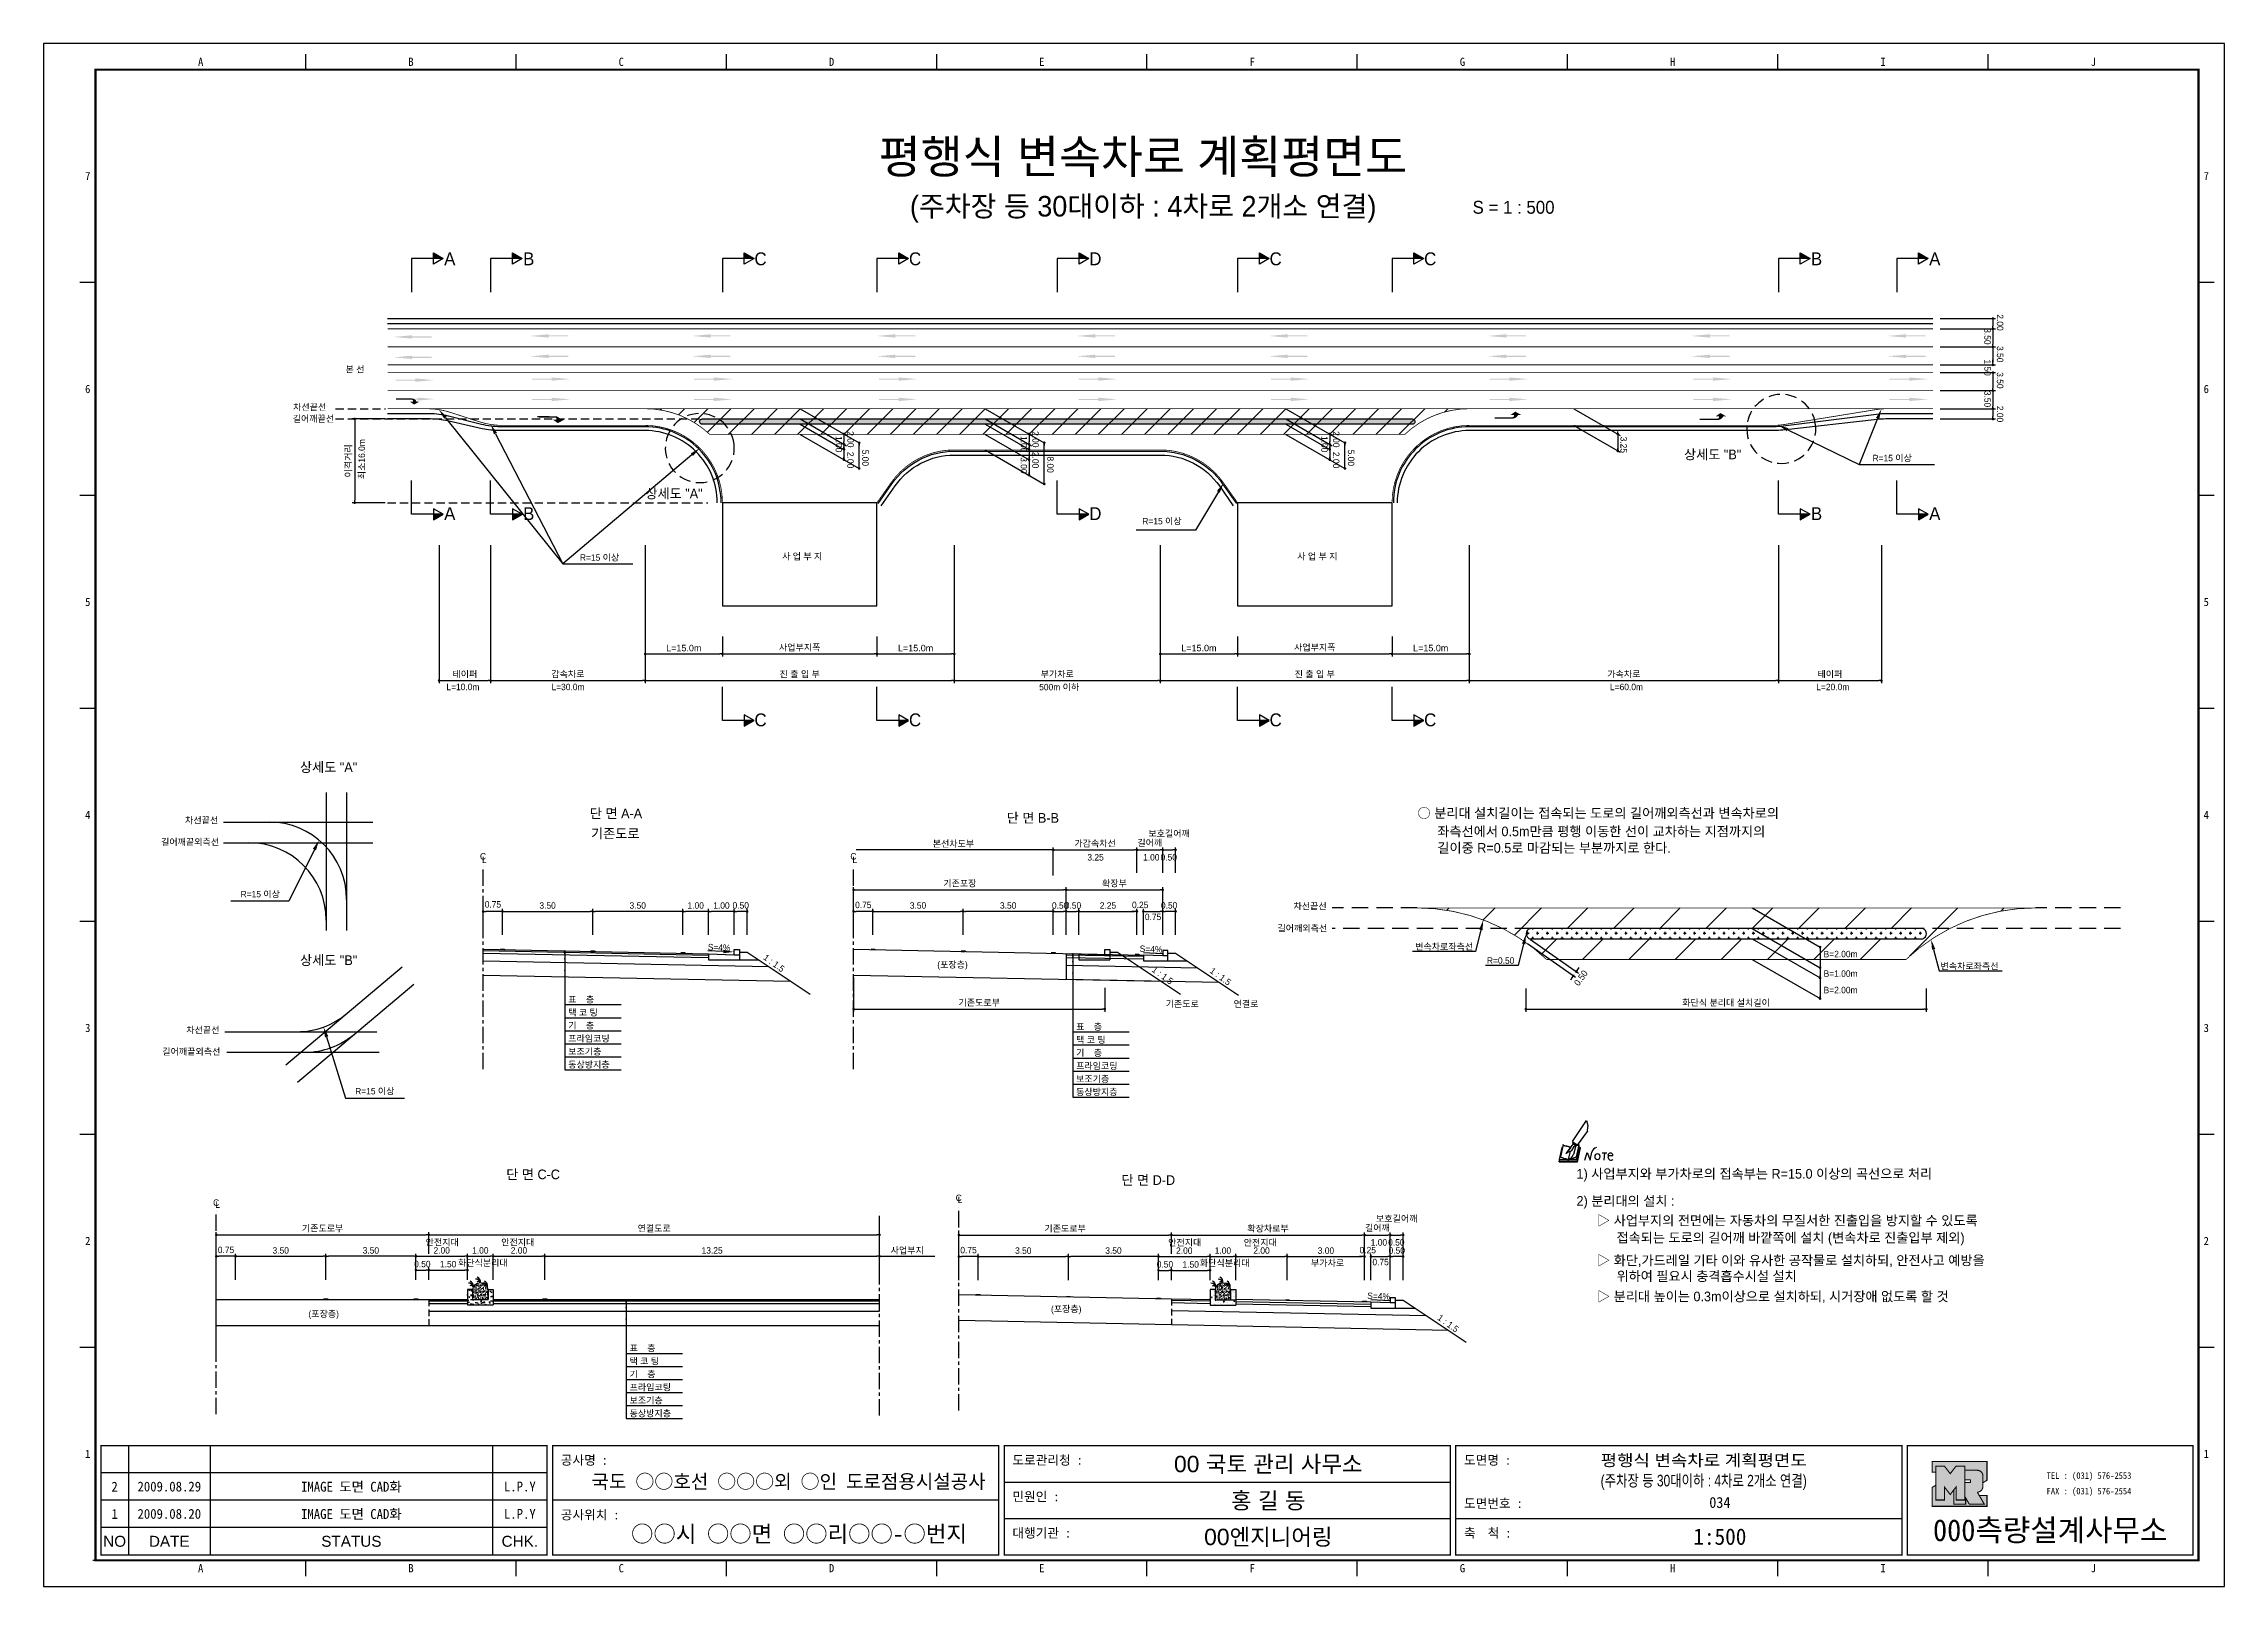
# Model space of a CAD drawing. Header units: millimetres. Extents: x 634 to 1058, y 13 to 313.
import ezdxf
from ezdxf.enums import TextEntityAlignment as Align

# ---------------------------------------------------------------- set-up
doc = ezdxf.new("R2010")
doc.units = ezdxf.units.MM
doc.linetypes.add('CENTER', pattern=[50.8, 31.75, -6.35, 6.35, -6.35])
doc.linetypes.add('HIDDEN', pattern=[9.525, 6.35, -3.175])
for name, color, linetype in [('CC-GSTR-0004', 4, 'Continuous'), ('CM-LANE-0030', 30, 'Continuous'), ('CZ-DIMT-0002', 7, 'Continuous'), ('CZ-EXST-0002', 1, 'Continuous'), ('CZ-LIN1-0007', 7, 'Continuous'), ('CZ-LIN2-0003', 3, 'Continuous'), ('CZ-LINE-0001', 7, 'Continuous'), ('CZ-TEXT-BOX0', 7, 'Continuous'), ('TITLE', 7, 'Continuous')]:
    doc.layers.add(name, color=color, linetype=linetype)
doc.styles.add('견고딕', font='arial.ttf')
doc.styles.add('돋움', font='')
doc.styles.add('돋음체', font='')
doc.styles.get('돋움').set_extended_font_data('Dotum')
doc.styles.get('돋음체').set_extended_font_data('DotumChe')

msp = doc.modelspace()

# ---------------------------------------------------------------- texts
at = {"layer": 'CZ-DIMT-0002', "style": '돋움'}
for s, height, p in [('A', 2.5, (713.21, 270.9)), ('B', 2.5, (728.54, 270.9)), ('C', 2.5, (773.54, 270.9)), ('C', 2.5, (803.54, 270.9)), ('D', 2.5, (838.54, 270.9)), ('C', 2.5, (873.54, 270.9)), ('C', 2.5, (903.54, 270.9)), ('B', 2.5, (978.54, 270.9)), ('A', 2.5, (1001.5, 270.9)), ('본 선', 1.25, (694.8, 249.45)), ('차선끝선', 1.25, (686.01, 242.13)), ('길어깨끝선', 1.25, (686.74, 239.87)), ('상세도 "B"', 1.875, (958.37, 232.94)), ('R=15 이상', 1.25, (993.23, 232.24)), ('상세도 "A"', 1.875, (756.74, 225.35)), ('A', 2.5, (713.21, 221.45)), ('B', 2.5, (728.54, 221.45)), ('D', 2.5, (838.54, 221.45)), ('R=15 이상', 1.25, (851.47, 219.99)), ('B', 2.5, (978.54, 221.45)), ('A', 2.5, (1001.5, 221.45)), ('R=15 이상', 1.25, (742.29, 212.93)), ('사 업 부 지', 1.25, (781.63, 213.16)), ('사 업 부 지', 1.25, (881.63, 213.16)), ('L=10.0m', 1.25, (715.76, 187.82)), ('L=30.0m', 1.25, (736.16, 187.82)), ('500m 이하', 1.25, (831.52, 187.79)), ('L=60.0m', 1.25, (941.65, 187.82)), ('L=20.0m', 1.25, (981.7, 187.82)), ('C', 2.5, (773.54, 181.43)), ('C', 2.5, (803.54, 181.43)), ('C', 2.5, (873.54, 181.43)), ('C', 2.5, (903.54, 181.43)), ('차선끝선', 1.25, (665.04, 161.94)), ('길어깨끝외측선', 1.25, (662.8, 157.74)), ('C', 1.25, (719.66, 154.95)), ('L', 1.25, (719.93, 154.29)), ('C', 1.25, (791.57, 154.95)), ('L', 1.25, (791.84, 154.29)), ('R=15 이상', 1.25, (676.42, 147.62)), ('차선끝선', 1.25, (880.23, 145.28)), ('차선끝선', 1.25, (665.27, 121.26)), ('길어깨끝외측선', 1.25, (663.03, 117.06)), ('R=15 이상', 1.25, (698.66, 109.38)), ('C', 1.25, (812.01, 88.68)), ('L', 1.25, (812.27, 88.28)), ('C', 1.25, (667.85, 87.75)), ('L', 1.25, (668.12, 87.36))]:
    msp.add_text(s, height=height, dxfattribs=at).set_placement(p, align=Align.MIDDLE_CENTER)
for s, rotation, p in [('2.00', 270, (1013.55, 260.13)), ('3.50', 270, (1011.11, 257.44)), ('1.50', 270, (1011.11, 251.38)), ('3.50', 270, (1013.55, 253.97)), ('3.50', 270, (1013.55, 248.9)), ('3.50', 270, (1011.11, 245.29)), ('2.00', 270, (1013.55, 242.37)), ('최소16.0m', 90, (696.74, 228.13))]:
    msp.add_text(s, height=1.25, rotation=rotation, dxfattribs=at).set_placement(p)
for s, p in [('○ 분리대 설치길이는 접속되는 도로의 길어깨외측선과 변속차로의', (901.08, 163.34)), ('좌측선에서 0.5m만큼 평행 이동한 선이 교차하는 지점까지의', (904.93, 159.79)), ('길이중 R=0.5로 마감되는 부분까지로 한다.', (904.93, 156.59)), ('1) 사업부지와 부가차로의 접속부는 R=15.0 이상의 곡선으로 처리', (931.95, 93.35)), ('2) 분리대의 설치 :', (931.95, 88.08)), ('▷ 사업부지의 전면에는 자동차의 무질서한 진출입을 방지할 수 있도록', (935.93, 84.28)), ('접속되는 도로의 길어깨 바깥쪽에 설치 (변속차로 진출입부 제외)', (939.71, 80.95)), ('▷ 화단,가드레일 기타 이와 유사한 공작물로 설치하되, 안전사고 예방을', (935.93, 76.55)), ('위하여 필요시 충격흡수시설 설치', (939.71, 73.48)), ('▷ 분리대 높이는 0.3m이상으로 설치하되, 시거장애 없도록 할 것', (935.93, 69.54))]:
    msp.add_text(s, height=1.875, dxfattribs=at).set_placement(p, align=Align.MIDDLE_LEFT)
for s, p in [('3.25', (836.99, 154.14)), ('1.00', (847.8, 154.14)), ('0.50', (851.2, 154.14)), ('길어깨외측선', (873.89, 140.37)), ('변속차로좌측선', (900.62, 136.81)), ('B=2.00m', (979.92, 135.36)), ('(포장층)', (807.85, 133.31)), ('R=0.50', (914.56, 134.09)), ('B=1.00m', (979.92, 131.57)), ('변속차로좌측선', (1002.61, 133.01)), ('표    층', (736.2, 126.56)), ('기존도로', (852.19, 125.7)), ('연결로', (865.38, 125.7)), ('B=2.00m', (979.92, 128.38)), ('기    층', (736.2, 121.5)), ('택 코 팅', (736.2, 124.03)), ('프라임코팅', (736.2, 118.97)), ('표    층', (834.8, 121.26)), ('택 코 팅', (834.8, 118.73)), ('보조기층', (736.2, 116.44)), ('동상방지층', (736.2, 113.91)), ('프라임코팅', (834.8, 113.66)), ('기    층', (834.8, 116.19)), ('보조기층', (834.8, 111.13)), ('동상방지층', (834.8, 108.6)), ('안전지대', (708.52, 79.43)), ('안전지대', (723.19, 79.43)), ('안전지대', (852.67, 79.38)), ('안전지대', (867.34, 79.38)), ('1.00', (891.99, 79.41)), ('0.50', (895.38, 79.41)), ('화단식분리대', (714.79, 75.45)), ('사업부지', (798.8, 77.86)), ('화단식분리대', (858.82, 75.41)), ('부가차로', (880.4, 75.41)), ('(포장층)', (829.92, 66.47)), ('(포장층)', (685.77, 65.54)), ('표    층', (748.11, 58.89)), ('기    층', (748.11, 53.83)), ('택 코 팅', (748.11, 56.36)), ('프라임코팅', (748.11, 51.29)), ('보조기층', (748.11, 48.76)), ('동상방지층', (748.11, 46.23))]:
    msp.add_text(s, height=1.25, dxfattribs=at).set_placement(p)
for s, rotation, p in [('S=4%', 357.7094, (765.5, 137.27)), ('1 : 1.5', 323.8881, (776.16, 134.23)), ('S=4%', 357.7094, (849.35, 136.95)), ('1 : 1.5', 323.8881, (851.59, 131.85)), ('1 : 1.5', 323.8881, (862.84, 131.65)), ('S=4%', 357.7094, (893.53, 69.6)), ('1 : 1.5', 323.8881, (907.02, 64.31))]:
    msp.add_text(s, height=1.25, rotation=rotation, dxfattribs=at).set_placement(p, align=Align.MIDDLE_CENTER)
at = {"layer": 'CZ-DIMT-0002', "char_height": 1.25, "attachment_point": 5, "style": '돋움'}
for s, insert, rotation in [('\\A1;2.00', (791, 235.87), 270), ('\\A1;2.00', (826.92, 235.87), 270), ('\\A1;2.00', (885.29, 235.87), 270), ('1.00', (788.73, 234.92), 270), ('2.00', (791, 231.84), 270), ('5.00', (793.89, 232.27), 270), ('1.00', (824.65, 234.92), 270), ('2.00', (826.92, 231.84), 270), ('1.00', (883.02, 234.92), 270), ('2.00', (885.29, 231.84), 270), ('5.00', (888.18, 232.27), 270), ('3.25', (941.1, 234.81), 270), ('3.00', (824.65, 230.82), 270), ('8.00', (829.81, 230.96), 270), ('\\A1;0.50', (932.8, 131.34), 54.9032)]:
    msp.add_mtext(s, dxfattribs=dict(at, insert=insert, rotation=rotation))
at = {"layer": 'CZ-DIMT-0002', "insert": (810.99, 157.33), "char_height": 1.25, "attachment_point": 5, "style": '돋움'}
msp.add_mtext('본선차도부', dxfattribs=at)
at = {"layer": 'CZ-LINE-0001', "insert": (693.57, 231.69), "char_height": 1.25, "attachment_point": 5, "rotation": 90, "style": '돋움'}
msp.add_mtext('\\A1;이격거리', dxfattribs=at)
at = {"layer": 'CZ-LINE-0001', "char_height": 1.25, "attachment_point": 5, "style": '돋움'}
for s, insert in [('\\A1;{\\fArial|b0|i0|c0|p32;L=15.0m}', (758.64, 195.36)), ('\\A1;사업부지폭', (781.14, 195.42)), ('\\A1;{\\fArial|b0|i0|c0|p32;L=15.0m}', (803.64, 195.36)), ('\\A1;{\\fArial|b0|i0|c0|p32;L=15.0m}', (858.64, 195.36)), ('\\A1;사업부지폭', (881.14, 195.42)), ('\\A1;{\\fArial|b0|i0|c0|p32;L=15.0m}', (903.64, 195.36)), ('\\A1;테이퍼', (716.14, 190.24)), ('\\A1;감속차로', (736.14, 190.25)), ('\\A1;진 출 입 부', (781.14, 190.24)), ('\\A1;부가차로', (831.14, 190.24)), ('\\A1;진 출 입 부', (881.14, 190.24)), ('\\A1;가속차로', (941.14, 190.25)), ('\\A1;테이퍼', (981.14, 190.24)), ('\\A1;가감속차선', (838.49, 157.39)), ('\\A1;길어깨', (849.11, 157.51)), ('\\A1;보호길어깨', (852.86, 159.3)), ('\\A1;기존포장', (812.24, 149.64)), ('\\A1;확장부', (842.24, 149.64)), ('\\A1;0.75', (721.58, 145.62)), ('\\A1;3.50', (732.2, 145.4)), ('\\A1;3.50', (749.7, 145.4)), ('\\A1;1.00', (760.95, 145.4)), ('\\A1;1.00', (765.95, 145.4)), ('\\A1;0.50', (769.7, 145.43)), ('\\A1;0.75', (793.49, 145.51)), ('\\A1;3.50', (804.11, 145.41)), ('\\A1;3.50', (821.61, 145.41)), ('\\A1;0.50', (831.7, 145.41)), ('\\A1;0.50', (834.2, 145.41)), ('\\A1;2.25', (840.99, 145.41)), ('\\A1;0.25', (847.24, 145.51)), ('\\A1;0.50', (852.86, 145.43)), ('\\A1;0.75', (849.74, 143.19)), ('\\A1;기존도로부', (815.99, 126.5)), ('\\A1;화단식 분리대 설치길이', (960.98, 126.48)), ('\\A1;보호길어깨', (897.05, 84.58)), ('\\A1;기존도로부', (688.52, 82.7)), ('\\A1;연결도로', (752.89, 82.69)), ('\\A1;기존도로부', (832.67, 82.66)), ('\\A1;확장차로{\\fGulimChe|b0|i0|c129|p32;부}', (872.05, 82.66)), ('\\A1;길어깨', (893.3, 82.78)), ('\\A1;0.75', (669.77, 78.57)), ('\\A1;3.50', (680.39, 78.47)), ('\\A1;3.50', (697.89, 78.47)), ('\\A1;0.50', (707.89, 75.82)), ('\\A1;2.00', (711.64, 78.47)), ('\\A1;1.50', (712.89, 75.8)), ('\\A1;1.00', (719.14, 78.47)), ('\\A1;2.00', (726.64, 78.47)), ('\\A1;13.25', (764.14, 78.47)), ('\\A1;0.75', (813.92, 78.53)), ('\\A1;3.50', (824.55, 78.43)), ('\\A1;3.50', (842.05, 78.43)), ('\\A1;0.50', (852.05, 75.77)), ('\\A1;2.00', (855.8, 78.43)), ('\\A1;1.50', (857.05, 75.75)), ('\\A1;1.00', (863.3, 78.43)), ('\\A1;2.00', (870.8, 78.43)), ('\\A1;3.00', (883.3, 78.43)), ('\\A1;0.25', (891.42, 78.53)), ('\\A1;0.75', (893.92, 76.21)), ('\\A1;0.50', (897.05, 78.45))]:
    msp.add_mtext(s, dxfattribs=dict(at, insert=insert))
at = {"layer": 'CZ-TEXT-BOX0', "style": '돋움'}
for s, p in [('상세도 "A"', (689.68, 172.25)), ('단 면 A-A', (745.48, 163.27)), ('단 면 B-B', (826.4, 162.41)), ('기존도로', (745.34, 159.37)), ('상세도 "B"', (689.69, 134.79)), ('단 면 C-C', (729.38, 93.23)), ('단 면 D-D', (848.81, 92.12))]:
    msp.add_text(s, height=1.875, dxfattribs=at).set_placement(p, align=Align.MIDDLE_CENTER)
at = {"layer": 'TITLE', "color": 3, "linetype": 'Continuous', "style": '돋음체'}
for s, p in [('A', (664.85, 309.13)), ('B', (705.68, 309.13)), ('C', (746.5, 309.13)), ('D', (787.33, 309.13)), ('E', (828.15, 309.13)), ('F', (868.98, 309.13)), ('G', (909.8, 309.13)), ('H', (950.63, 309.13)), ('I', (991.45, 309.13)), ('J', (1032.27, 309.13)), ('7', (642.93, 286.96)), ('7', (1054.2, 286.96)), ('6', (642.93, 245.63)), ('6', (1054.2, 245.63)), ('5', (642.93, 204.3)), ('5', (1054.2, 204.3)), ('4', (642.93, 162.97)), ('4', (1054.2, 162.97)), ('3', (642.93, 121.64)), ('3', (1054.2, 121.64)), ('2', (642.93, 80.32)), ('2', (1054.2, 80.32)), ('1', (642.93, 38.99)), ('1', (1054.2, 38.99)), ('A', (664.85, 16.81)), ('B', (705.68, 16.81)), ('C', (746.5, 16.81)), ('D', (787.33, 16.81)), ('E', (828.15, 16.81)), ('F', (868.98, 16.81)), ('G', (909.8, 16.81)), ('H', (950.63, 16.81)), ('I', (991.45, 16.81)), ('J', (1032.27, 16.81))]:
    msp.add_text(s, height=1.59, dxfattribs=at).set_placement(p, align=Align.MIDDLE)
at = {"layer": 'TITLE', "style": '돋움'}
for s, height, p in [('평행식 변속차로 계획평면도', 6.5, (847.78, 290.74)), ('(주차장 등 30대이하 : 4차로 2개소 연결)', 4, (847.82, 281.11))]:
    msp.add_text(s, height=height, dxfattribs=at).set_placement(p, align=Align.MIDDLE_CENTER)
msp.add_text('S = 1 : 500', height=2.5, dxfattribs=at).set_placement((911.77, 280.9), align=Align.MIDDLE_LEFT)
at = {"layer": 'TITLE', "style": '돋음체'}
for s, p in [('공사명 : ', (734.76, 36.89)), ('도로관리청 :', (822.44, 36.89)), ('도면명 :', (910.11, 36.89)), ('민원인 :', (822.44, 29.81)), ('도면번호 :', (910.11, 28.49)), ('공사위치 :', (734.76, 26.27)), ('대행기관 :', (822.44, 22.74)), ('축  척 :', (910.11, 22.74))]:
    msp.add_text(s, height=1.804, dxfattribs=at).set_placement(p)
at = {"layer": 'TITLE', "color": 7, "linetype": 'Continuous'}
for s, height, style, p in [('00 국토 관리 사무소', 3.1832, '견고딕', (872.11, 37.06)), ('국도 ○○호선 ○○○외 ○인 도로점용시설공사', 2.7, '돋음체', (778.98, 33.67)), ('홍 길 동', 3.183, '견고딕', (872.11, 29.99)), ('○○시 ○○면 ○○리○○-○번지', 3.1832, '돋음체', (781.01, 23.51)), ('00엔지니어링', 3.183, '견고딕', (872.11, 22.91))]:
    msp.add_text(s, height=height, dxfattribs=dict(at, style=style)).set_placement(p, align=Align.MIDDLE)
at = {"layer": 'TITLE', "style": '돋움'}
for s, width, p, p2 in [('평행식 변속차로 계획평면도', 1.010039, (936.64, 36.63), (976.64, 36.63)), ('(주차장 등 30대이하 : 4차로 2개소 연결)', 0.694415, (936.64, 32.68), (976.64, 32.68))]:
    msp.add_text(s, height=2.25, dxfattribs=dict(at, width=width)).set_placement(p, p2, align=Align.FIT)
at = {"layer": 'TITLE', "color": 180, "style": '돋음체'}
for s, p in [('TEL : (031) 576-2553', (1023.21, 34.15)), ('FAX : (031) 576-2554', (1023.21, 31.13))]:
    msp.add_text(s, height=1.2733, dxfattribs=at).set_placement(p)
at = {"layer": 'TITLE', "color": 1, "linetype": 'Continuous', "style": '돋음체'}
msp.add_text('2', height=1.91, dxfattribs=at).set_placement((648.15, 32.64), align=Align.MIDDLE)
at = {"layer": 'TITLE', "linetype": 'Continuous'}
for s, height, style, p in [('2009.08.29', 1.91, '돋음체', (658.76, 32.64)), ('L.P.Y', 1.91, '돋음체', (726.81, 32.64)), ('034', 2.122, '돋음체', (959.78, 29.55)), ('1', 1.91, '돋음체', (648.15, 27.34)), ('2009.08.20', 1.91, '돋음체', (658.76, 27.34)), ('L.P.Y', 1.91, '돋음체', (726.81, 27.34)), ('NO', 2.122, '견고딕', (648.15, 22.03)), ('DATE', 2.122, '견고딕', (658.76, 22.03)), ('STATUS', 2.122, '견고딕', (694.11, 22.03)), ('CHK.', 2.122, '견고딕', (726.81, 22.03)), ('1:500', 3.183, '돋음체', (959.78, 22.91))]:
    msp.add_text(s, height=height, dxfattribs=dict(at, style=style)).set_placement(p, align=Align.MIDDLE)
at = {"layer": 'TITLE', "style": '돋음체'}
for p in [(694.11, 32.64), (694.11, 27.34)]:
    msp.add_text('IMAGE 도면 CAD화', height=1.9099, dxfattribs=at).set_placement(p, align=Align.MIDDLE)
at = {"layer": 'TITLE', "color": 180, "style": '돋음체'}
msp.add_text('000측량설계사무소', height=4.244, dxfattribs=at).set_placement((1023.91, 22.06), align=Align.CENTER)

# ---------------------------------------------------------------- blocks, each defined once
blk = doc.blocks.new('note')
for p, q in [((0.85, 3.5), (3.53, 7.57)), ((1.8, 2.79), (3.74, 5.46)), ((3.53, 7.57), (3.8, 6.64)), ((3.8, 6.64), (3.69, 5.72)), ((3.69, 5.72), (3.74, 5.46)), ((-1.24, 2.36), (-1.77, 0)), ((-1.77, 0), (1.77, 0)), ((-1.77, 0), (-1.77, -0.3)), ((-1.53, 0.52), (-1.55, 0.54)), ((-1.01, 2.9), (-1.53, 0.52)), ((-1.48, 0.48), (-1.53, 0.52)), ((-1.43, 0.44), (-1.48, 0.48)), ((-1.38, 0.41), (-1.43, 0.44)), ((-1.33, 0.4), (-1.38, 0.41)), ((-1.27, 0.37), (-1.33, 0.4)), ((-1.22, 0.35), (-1.27, 0.37)), ((-1.13, 2.36), (-1.24, 2.36)), ((-1.17, 0.33), (-1.22, 0.35)), ((-1.12, 0.32), (-1.17, 0.33)), ((-1.02, 0.25), (-1.12, 0.32)), ((-0.97, 0.22), (-1.02, 0.25)), ((-1, 2.9), (-1.01, 2.9)), ((-0.98, 2.85), (-1, 2.9)), ((-0.95, 2.8), (-0.98, 2.85)), ((-0.93, 0.21), (-0.97, 0.22)), ((-0.9, 2.75), (-0.95, 2.8)), ((-0.88, 0.19), (-0.93, 0.21)), ((-0.85, 2.72), (-0.9, 2.75)), ((-0.8, 0.18), (-0.88, 0.19)), ((-0.79, 2.69), (-0.85, 2.72)), ((-0.75, 0.17), (-0.8, 0.18)), ((-0.74, 2.68), (-0.79, 2.69)), ((-0.7, 0.16), (-0.75, 0.17)), ((-0.69, 2.65), (-0.74, 2.68)), ((-0.64, 0.15), (-0.7, 0.16)), ((-0.64, 2.65), (-0.69, 2.65)), ((-0.59, 2.63), (-0.64, 2.65)), ((-0.58, 0.14), (-0.64, 0.15)), ((-0.54, 2.62), (-0.59, 2.63)), ((-0.53, 0.13), (-0.58, 0.14)), ((-0.48, 2.61), (-0.54, 2.62)), ((-0.48, 0.12), (-0.53, 0.13)), ((-0.43, 2.61), (-0.48, 2.61)), ((-0.43, 0.11), (-0.48, 0.12)), ((0.75, 2.77), (-0.46, 1.16)), ((0.37, 2.24), (-0.46, 1.16)), ((-0.46, 1.16), (-0.08, 1.47)), ((-0.38, 2.59), (-0.43, 2.61)), ((-0.38, 0.08), (-0.43, 0.11)), ((-0.33, 2.59), (-0.38, 2.59)), ((-0.29, 0.06), (-0.38, 0.08)), ((-0.27, 2.58), (-0.33, 2.59)), ((-0.23, 0.05), (-0.29, 0.06)), ((-0.22, 2.57), (-0.27, 2.58)), ((-0.16, 0.04), (-0.23, 0.05)), ((-0.17, 2.56), (-0.22, 2.57)), ((-0.12, 2.55), (-0.17, 2.56)), ((-0.11, 0.03), (-0.16, 0.04)), ((-0.07, 2.53), (-0.12, 2.55)), ((-0.04, 0.02), (-0.11, 0.03)), ((-0.08, 1.47), (0.72, 1.75)), ((-0.01, 2.51), (-0.07, 2.53)), ((-0.05, -0.3), (-0.05, 0)), ((0, 0), (-0.04, 0.02)), ((0.04, 2.5), (-0.01, 2.51)), ((0.37, 1.63), (0, 0)), ((0, 0), (1.6, 0.53)), ((0, 0), (1.65, 0.18)), ((0, 0.01), (0.06, 0.04)), ((0, -0.3), (0, 0)), ((0.09, 2.48), (0.04, 2.5)), ((0.05, -0.3), (0.05, 0)), ((0.06, 0.04), (0.11, 0.07)), ((0.14, 2.48), (0.09, 2.48)), ((0.11, 0.07), (0.16, 0.09)), ((0.2, 2.47), (0.14, 2.48)), ((0.16, 0.09), (0.21, 0.12)), ((0.26, 2.43), (0.18, 2.46)), ((0.21, 0.12), (0.27, 0.14)), ((0.34, 2.4), (0.26, 2.43)), ((0.27, 0.14), (0.36, 0.19)), ((0.45, 2.37), (0.34, 2.4)), ((0.36, 0.19), (0.41, 0.22)), ((0.41, 0.22), (0.46, 0.27)), ((0.46, 0.27), (0.51, 0.3)), ((0.51, 0.3), (0.56, 0.34)), ((0.56, 0.34), (0.6, 0.4)), ((0.6, 0.4), (0.64, 0.45)), ((0.64, 0.45), (0.67, 0.51)), ((0.67, 0.51), (0.74, 0.58)), ((0.72, 1.75), (1.16, 2.53)), ((0.74, 0.58), (0.79, 0.63)), ((1, 3.1), (0.75, 2.77)), ((0.79, 0.63), (0.83, 0.68)), ((0.83, 0.68), (0.86, 0.73)), ((0.85, 3.5), (1.8, 2.79)), ((1, 3.4), (0.85, 3.21)), ((0.85, 3.21), (1.52, 2.71)), ((0.86, 0.73), (0.89, 0.79)), ((0.89, 0.84), (0.92, 0.89)), ((0.89, 0.79), (0.89, 0.84)), ((0.92, 0.89), (0.96, 0.95)), ((0.96, 0.95), (1.01, 0.97)), ((1.47, 2.74), (1.01, 0.97)), ((1.16, 2.53), (1.37, 2.82)), ((2.13, 2.84), (1.44, 2.63)), ((1.52, 2.71), (1.66, 2.9)), ((1.6, 0.53), (2.13, 2.84)), ((1.65, 0.18), (2.19, 2.48)), ((1.77, 0), (2.3, 2.36)), ((1.77, -0.3), (2.3, 2.07)), ((1.77, -0.38), (2.3, 1.99)), ((1.77, -0.44), (2.3, 1.93)), ((1.77, 0), (1.77, -0.3)), ((2.19, 2.48), (2.04, 2.47)), ((2.3, 2.36), (2.16, 2.36)), ((2.3, 2.36), (2.3, 2.07)), ((3.21, -0.08), (3.68, 1.4)), ((3.68, 1.4), (4.26, -0.14)), ((4.26, -0.14), (4.56, 1.44)), ((6.55, 1.34), (7.46, 1.34)), ((7.01, 1.34), (6.87, -0.11)), ((7.71, 0.77), (7.71, 0.55)), ((7.71, 0.77), (8.67, 0.77)), ((-1.77, -0.3), (1.77, -0.3)), ((-1.77, -0.43), (-1.77, -0.3)), ((-1.77, -0.37), (1.77, -0.37)), ((-1.77, -0.43), (1.77, -0.43))]:
    blk.add_line(p, q)
for centre, major_axis, start_param, end_param in [((0.4, 2.31), (0.0702, 0.0702), 3.283946, 6.425539), ((5.68, 1.23), (-0.806, 0.806), -0.591174, 0.597824), ((5.66, 0.58), (-0.378, 0.378), 3.926991, 10.210176), ((8.3, 0.49), (0.422, 0.422), 2.265602, 4.634911), ((8.19, 0.77), (-0.342, 0.342), 3.926991, 7.068583)]:
    blk.add_ellipse(centre, major_axis=major_axis, ratio=1, start_param=start_param, end_param=end_param)
blk = doc.blocks.new('_Dot')
at = {"color": 0, "linetype": 'ByBlock', "lineweight": -2}
blk.add_line((-0.5, 0), (-1, 0), dxfattribs=at)
at = {"color": 0, "linetype": 'ByBlock', "const_width": 0.5}
blk.add_lwpolyline([(-0.25, 0, 1), (0.25, 0, 1)], format="xyb", close=True, dxfattribs=at)

# ---------------------------------------------------------------- hatches: boundary and pattern name
at = {"layer": 'CM-LANE-0030'}
h = msp.add_hatch(dxfattribs=at)
h.set_pattern_fill('ANSI31', color=256, style=0)
h.set_pattern_definition([(45, (-844.6347, 25.834), (-2.245064, 2.245064), [])])
h.paths.add_polyline_path([(898.59, 236.82, -0.191871), (911.14, 241.82), (751.14, 241.82, -0.191871), (763.69, 236.82)])
h = msp.add_hatch(dxfattribs=at)
h.set_pattern_fill('ANSI31', color=256, scale=2, style=0)
h.set_pattern_definition([(45, (-378.8586, 601.0516), (-4.490128, 4.490128), [])])
h.paths.add_polyline_path([(995.93, 134.94, -0.191871), (1021.03, 144.94), (901.03, 144.94, -0.191871), (926.13, 134.94)])
h.paths.add_polyline_path([(922.85, 138.94, 0.002096), (922.59, 139.13, -0.732581), (923.17, 140.94), (998.9, 140.94, -0.732581), (999.47, 139.13, 0.002096), (999.21, 138.94)], flags=16)
at = {"layer": 'CZ-EXST-0002'}
h = msp.add_hatch(dxfattribs=at)
h.set_pattern_fill('AR-SAND', color=256, scale=0.01, style=0)
h.set_pattern_definition([(37.5, (-391.47554, 3551.77057), (-0.016000313, 0.489413237), [0, -0.38608, 0, -0.4318, 0, -0.41275]), (7.5, (-391.47554, 3551.77057), (0.44952328, 0.7168251), [0, -0.20828, 0, -0.34798, 0, -0.13335]), (327.5, (-391.78796, 3551.77057), (0.79099237, 0.001437185), [0, -0.127, 0, -0.4572, 0, -0.5969]), (317.5, (-391.78796, 3551.7706), (0.76355645, 0.22292932), [0, -0.0635, 0, -0.29972, 0, -0.3429])])
edge = h.paths.add_edge_path()
edge.add_ellipse((719.14, 70.92), major_axis=(-1.5, 0), ratio=0.829212, start_angle=180, end_angle=360)
edge.add_line((717.64, 70.92), (717.64, 68.92))
edge.add_line((717.64, 68.92), (720.64, 68.92))
edge.add_line((720.64, 68.92), (720.64, 70.92))
h = msp.add_hatch(dxfattribs=at)
h.set_pattern_fill('AR-SAND', color=256, scale=0.01, style=0)
h.set_pattern_definition([(37.5, (-247.32086, 3551.7252), (-0.016000313, 0.489413237), [0, -0.38608, 0, -0.4318, 0, -0.41275]), (7.5, (-247.32086, 3551.7252), (0.44952328, 0.7168251), [0, -0.20828, 0, -0.34798, 0, -0.13335]), (327.5, (-247.6333, 3551.7252), (0.79099237, 0.001437185), [0, -0.127, 0, -0.4572, 0, -0.5969]), (317.5, (-247.6333, 3551.7252), (0.76355645, 0.22292932), [0, -0.0635, 0, -0.29972, 0, -0.3429])])
edge = h.paths.add_edge_path()
edge.add_ellipse((863.3, 70.88), major_axis=(-1.5, 0), ratio=0.829212, start_angle=180, end_angle=360)
edge.add_line((861.8, 70.88), (861.8, 68.88))
edge.add_line((861.8, 68.88), (864.8, 68.88))
edge.add_line((864.8, 68.88), (864.8, 70.88))
h = msp.add_hatch(dxfattribs=at)
h.set_pattern_fill('AR-CONC', color=256, scale=0.01, style=0)
h.set_pattern_definition([(50, (-391.4755, 3551.7706), (1.8218467, -0.15939086), [0.1905, -2.0955]), (355, (-391.4755, 3551.7706), (-0.3524283, 1.9105664), [0.1524, -1.6764]), (100.451, (-391.3237, 3551.7573), (1.469425, 1.7511669), [0.1619, -1.7809]), (46.1842, (-391.4755, 3552.2786), (2.7107904, -0.4204233), [0.28575, -3.14325]), (96.6356, (-391.2496, 3552.2435), (2.3740423, 2.4742556), [0.24285, -2.67135]), (351.184, (-391.4755, 3552.2786), (2.374046, 2.4742512), [0.2286, -2.5146]), (21, (-391.2215, 3552.1516), (1.5161488, -1.0226552), [0.1905, -2.0955]), (326, (-391.2215, 3552.1516), (0.6180203, 1.8418797), [0.1524, -1.6764]), (71.4514, (-391.0952, 3552.0663), (2.1341649, 0.8192286), [0.1619, -1.7809]), (37.5, (-391.47554, 3551.77057), (0.03088603, 0.84555039), [0, -1.65608, 0, -1.7018, 0, -1.68275]), (7.5, (-391.4755, 3551.7706), (0.66819663, 1.00180575), [0, -0.97028, 0, -1.61798, 0, -0.64135]), (327.5, (-392.04196, 3551.7706), (1.35590595, -0.05728744), [0, -0.635, 0, -1.9812, 0, -2.6289]), (317.5, (-392.296, 3551.7706), (1.4812918, 0.2542649), [0, -0.8255, 0, -1.31572, 0, -1.8669])])
h.paths.add_polyline_path([(721.64, 67.92), (721.64, 70.92), (720.64, 70.92), (720.64, 68.92), (717.64, 68.92), (717.64, 70.92), (716.64, 70.92), (716.64, 67.92)])
at = {"layer": 'CZ-LIN1-0007'}
for points in [[(705.89, 256.06), (705.89, 255.85), (709.72, 255.85), (709.72, 255.63), (705.89, 255.63), (705.89, 255.42), (702.24, 255.74)], [(732.39, 256.26), (732.39, 256.04), (736.21, 256.04), (736.21, 255.83), (732.39, 255.83), (732.39, 255.61), (728.74, 255.93)], [(763.86, 256.26), (763.86, 256.04), (767.69, 256.04), (767.69, 255.83), (763.86, 255.83), (763.86, 255.61), (760.21, 255.93)], [(799.73, 256.26), (799.73, 256.04), (803.56, 256.04), (803.56, 255.83), (799.73, 255.83), (799.73, 255.61), (796.08, 255.93)], [(838.53, 256.26), (838.53, 256.04), (842.36, 256.04), (842.36, 255.83), (838.53, 255.83), (838.53, 255.61), (834.88, 255.93)], [(875.87, 256.26), (875.87, 256.04), (879.69, 256.04), (879.69, 255.83), (875.87, 255.83), (875.87, 255.61), (872.22, 255.93)], [(918.32, 256.26), (918.32, 256.04), (922.15, 256.04), (922.15, 255.83), (918.32, 255.83), (918.32, 255.61), (914.67, 255.93)], [(957.86, 256.26), (957.86, 256.04), (961.68, 256.04), (961.68, 255.83), (957.86, 255.83), (957.86, 255.61), (954.2, 255.93)], [(995.92, 256.26), (995.92, 256.04), (999.75, 256.04), (999.75, 255.83), (995.92, 255.83), (995.92, 255.61), (992.27, 255.93)], [(705.89, 252.1), (705.89, 251.89), (709.72, 251.89), (709.72, 251.68), (705.89, 251.68), (705.89, 251.46), (702.24, 251.78)], [(732.39, 252.3), (732.39, 252.08), (736.21, 252.08), (736.21, 251.87), (732.39, 251.87), (732.39, 251.65), (728.74, 251.98)], [(763.86, 252.3), (763.86, 252.08), (767.69, 252.08), (767.69, 251.87), (763.86, 251.87), (763.86, 251.65), (760.21, 251.98)], [(799.73, 252.3), (799.73, 252.08), (803.56, 252.08), (803.56, 251.87), (799.73, 251.87), (799.73, 251.65), (796.08, 251.98)], [(838.53, 252.3), (838.53, 252.08), (842.36, 252.08), (842.36, 251.87), (838.53, 251.87), (838.53, 251.65), (834.88, 251.98)], [(875.87, 252.3), (875.87, 252.08), (879.69, 252.08), (879.69, 251.87), (875.87, 251.87), (875.87, 251.65), (872.22, 251.98)], [(918.32, 252.3), (918.32, 252.08), (922.15, 252.08), (922.15, 251.87), (918.32, 251.87), (918.32, 251.65), (914.67, 251.98)], [(957.86, 252.3), (957.86, 252.08), (961.68, 252.08), (961.68, 251.87), (957.86, 251.87), (957.86, 251.65), (954.2, 251.98)], [(995.92, 252.3), (995.92, 252.08), (999.75, 252.08), (999.75, 251.87), (995.92, 251.87), (995.92, 251.65), (992.27, 251.98)], [(706.5, 247.69), (706.5, 247.47), (702.68, 247.47), (702.68, 247.26), (706.5, 247.26), (706.5, 247.04), (710.15, 247.36)], [(732.99, 247.88), (732.99, 247.67), (729.17, 247.67), (729.17, 247.45), (732.99, 247.45), (732.99, 247.24), (736.65, 247.56)], [(764.47, 247.88), (764.47, 247.67), (760.65, 247.67), (760.65, 247.45), (764.47, 247.45), (764.47, 247.24), (768.12, 247.56)], [(800.34, 247.88), (800.34, 247.67), (796.52, 247.67), (796.52, 247.45), (800.34, 247.45), (800.34, 247.24), (803.99, 247.56)], [(839.14, 247.88), (839.14, 247.67), (835.32, 247.67), (835.32, 247.45), (839.14, 247.45), (839.14, 247.24), (842.79, 247.56)], [(876.47, 247.88), (876.47, 247.67), (872.65, 247.67), (872.65, 247.45), (876.47, 247.45), (876.47, 247.24), (880.12, 247.56)], [(918.93, 247.88), (918.93, 247.67), (915.11, 247.67), (915.11, 247.45), (918.93, 247.45), (918.93, 247.24), (922.58, 247.56)], [(958.46, 247.88), (958.46, 247.67), (954.64, 247.67), (954.64, 247.45), (958.46, 247.45), (958.46, 247.24), (962.11, 247.56)], [(996.53, 247.88), (996.53, 247.67), (992.7, 247.67), (992.7, 247.45), (996.53, 247.45), (996.53, 247.24), (1000.18, 247.56)], [(705.86, 243.8, -0.267976), (706.77, 243.2), (707.32, 243.2), (706.29, 242.62), (705.46, 243.19), (706.07, 243.19, 0.504994), (705.79, 243.56), (702.74, 243.58), (702.74, 243.82)], [(706.99, 243.97), (706.99, 243.78), (703.56, 243.78), (703.56, 243.59), (706.99, 243.59), (706.99, 243.4), (710.26, 243.68)], [(732.99, 243.95), (732.99, 243.73), (729.17, 243.73), (729.17, 243.52), (732.99, 243.52), (732.99, 243.3), (736.65, 243.62)], [(764.47, 243.95), (764.47, 243.73), (760.65, 243.73), (760.65, 243.52), (764.47, 243.52), (764.47, 243.3), (768.12, 243.62)], [(800.34, 243.95), (800.34, 243.73), (796.52, 243.73), (796.52, 243.52), (800.34, 243.52), (800.34, 243.3), (803.99, 243.62)], [(839.14, 243.95), (839.14, 243.73), (835.32, 243.73), (835.32, 243.52), (839.14, 243.52), (839.14, 243.3), (842.79, 243.62)], [(876.47, 243.95), (876.47, 243.73), (872.65, 243.73), (872.65, 243.52), (876.47, 243.52), (876.47, 243.3), (880.12, 243.62)], [(918.93, 243.95), (918.93, 243.73), (915.11, 243.73), (915.11, 243.52), (918.93, 243.52), (918.93, 243.3), (922.58, 243.62)], [(958.46, 243.95), (958.46, 243.73), (954.64, 243.73), (954.64, 243.52), (958.46, 243.52), (958.46, 243.3), (962.11, 243.62)], [(996.53, 243.95), (996.53, 243.73), (992.7, 243.73), (992.7, 243.52), (996.53, 243.52), (996.53, 243.3), (1000.18, 243.62)], [(733.72, 240.36, -0.267976), (734.74, 239.67), (735.37, 239.67), (734.2, 239.01), (733.26, 239.66), (733.95, 239.67, 0.504994), (733.64, 240.09), (730.18, 240.11), (730.18, 240.38)], [(919.58, 239.89, 0.267976), (920.61, 240.58), (921.24, 240.58), (920.07, 241.24), (919.12, 240.59), (919.82, 240.58, -0.504994), (919.51, 240.17), (916.04, 240.15), (916.04, 239.87)], [(959.4, 239.63, 0.267976), (960.43, 240.31), (961.05, 240.31), (959.88, 240.97), (958.94, 240.32), (959.63, 240.32, -0.504994), (959.32, 239.9), (955.86, 239.88), (955.86, 239.61)], [(723.83, 136.83), (723.83, 136.96), (723.08, 136.97), (723.08, 136.85)], [(741.33, 136.48), (741.33, 136.61), (740.58, 136.62), (740.58, 136.5)], [(758.83, 136.13), (758.83, 136.26), (758.08, 136.27), (758.08, 136.15)], [(795.74, 136.84), (795.74, 136.96), (794.99, 136.98), (794.99, 136.85)], [(813.24, 136.49), (813.24, 136.61), (812.49, 136.63), (812.49, 136.5)], [(830.74, 136.14), (830.74, 136.26), (829.99, 136.28), (829.99, 136.15)], [(846.99, 135.81), (846.99, 135.94), (846.24, 135.95), (846.24, 135.83)], [(689.52, 68.92), (689.52, 69.05), (688.77, 69.05), (688.77, 68.92)], [(707.02, 68.92), (707.02, 69.05), (706.27, 69.05), (706.27, 68.92)], [(732.02, 68.92), (732.02, 69.05), (731.27, 69.05), (731.27, 68.92)], [(816.17, 69.77), (816.17, 69.9), (815.42, 69.91), (815.42, 69.79)], [(833.67, 69.42), (833.67, 69.55), (832.92, 69.56), (832.92, 69.44)], [(851.17, 69.07), (851.17, 69.2), (850.42, 69.21), (850.42, 69.09)], [(876.17, 68.77), (876.17, 68.9), (875.43, 68.91), (875.42, 68.79)], [(891.17, 68.47), (891.17, 68.6), (890.43, 68.61), (890.42, 68.49)]]:
    msp.add_hatch(color=256, dxfattribs=at).paths.add_polyline_path(points)
at = {"layer": 'CZ-LIN2-0003'}
h = msp.add_hatch(dxfattribs=at)
h.set_pattern_fill('CROSS', color=256, scale=0.075, style=0)
h.set_pattern_definition([(0, (-844.6347, 25.83385), (0.47625, 0.47625), [0.238125, -0.714375]), (90, (-844.51565, 25.7148), (-0.47625, 0.47625), [0.238125, -0.714375])])
h.paths.add_polyline_path([(900.07, 239.82), (762.21, 239.82, 0.732581), (761.92, 238.91, -0.002096), (762.05, 238.82), (900.23, 238.82, -0.002096), (900.36, 238.91, 0.732581)])
h = msp.add_hatch(dxfattribs=at)
h.set_pattern_fill('CROSS', color=256, scale=0.15, style=0)
h.set_pattern_definition([(0, (-378.8586, 601.0516), (0.9525, 0.9525), [0.47625, -1.42875]), (90, (-378.6204, 600.8135), (-0.9525, 0.9525), [0.47625, -1.42875])])
h.paths.add_polyline_path([(923.17, 140.94, 0.732581), (922.59, 139.13, -0.002096), (922.85, 138.94), (999.21, 138.94, -0.002096), (999.47, 139.13, 0.732581), (998.9, 140.94)])
at = {"layer": 'CZ-LINE-0001'}
for points in [[(710.05, 272.08), (710.05, 270.99), (711.95, 270.99)], [(725.38, 272.08), (725.38, 270.99), (727.28, 270.99)], [(770.38, 272.08), (770.38, 270.99), (772.28, 270.99)], [(800.38, 272.08), (800.38, 270.99), (802.28, 270.99)], [(835.38, 272.08), (835.38, 270.99), (837.28, 270.99)], [(870.38, 272.08), (870.38, 270.99), (872.28, 270.99)], [(900.38, 272.08), (900.38, 270.99), (902.28, 270.99)], [(975.38, 272.08), (975.38, 270.99), (977.28, 270.99)], [(998.34, 272.08), (998.34, 270.99), (1000.24, 270.99)], [(711.95, 221.32), (710.05, 221.32), (710.05, 220.22)], [(727.28, 221.32), (725.38, 221.32), (725.38, 220.22)], [(837.28, 221.32), (835.38, 221.32), (835.38, 220.22)], [(977.28, 221.32), (975.38, 221.32), (975.38, 220.22)], [(1000.24, 221.32), (998.34, 221.32), (998.34, 220.22)], [(772.28, 181.3), (770.38, 181.3), (770.38, 180.2)], [(802.28, 181.3), (800.38, 181.3), (800.38, 180.2)], [(872.28, 181.3), (870.38, 181.3), (870.38, 180.2)], [(902.28, 181.3), (900.38, 181.3), (900.38, 180.2)]]:
    msp.add_hatch(color=256, dxfattribs=at).paths.add_polyline_path(points)
at = {"layer": 'TITLE', "ltscale": 150}
h = msp.add_hatch(color=8, dxfattribs=at)
edge = h.paths.add_edge_path()
edge.add_line((1011.64, 37.51), (1000.97, 37.51))
edge.add_line((1000.97, 37.51), (1000.97, 35.43))
edge.add_line((1000.97, 35.43), (1001.68, 35.43))
edge.add_line((1001.68, 35.43), (1001.68, 36.61))
edge.add_line((1001.68, 36.61), (1003.37, 36.61))
edge.add_line((1003.37, 36.61), (1004.5, 35.15))
edge.add_line((1004.5, 35.15), (1005.63, 36.61))
edge.add_line((1005.63, 36.61), (1007.32, 36.61))
edge.add_line((1007.32, 36.61), (1007.32, 35.81))
edge.add_line((1007.32, 35.81), (1009.76, 35.81))
edge.add_arc((1009.76, 34.74), 1.07, 0, 90, ccw=False)
edge.add_line((1010.83, 34.74), (1010.83, 33.37))
edge.add_line((1010.83, 33.37), (1011.64, 33.88))
edge.add_line((1011.64, 33.88), (1011.64, 37.51))
h.paths.add_polyline_path([(1005.18, 31.99), (1004.5, 31.11), (1003.37, 32.56), (1003.37, 30.05), (1001.68, 30.05), (1001.68, 32.9), (1000.97, 32.46), (1000.97, 28.82), (1011.64, 28.82), (1011.64, 30.9), (1010.14, 30.9), (1011.1, 29.25), (1008.19, 29.25), (1007.49, 30.46), (1007.49, 29.25), (1005.18, 29.25)])
msp.add_hatch(color=5, dxfattribs=at).paths.add_polyline_path([(1007.32, 36.61), (1005.63, 36.61), (1004.5, 35.15), (1003.37, 36.61), (1001.68, 36.61), (1001.68, 30.05), (1003.37, 30.05), (1003.37, 32.56), (1004.5, 31.11), (1005.63, 32.56), (1005.63, 30.05), (1007.32, 30.05)])
h = msp.add_hatch(color=161, dxfattribs=at)
edge = h.paths.add_edge_path()
edge.add_arc((1009.76, 34.74), 1.07, 360, 450)
edge.add_line((1009.76, 35.81), (1007.32, 35.81))
edge.add_line((1007.32, 35.81), (1007.32, 33.96))
edge.add_line((1007.32, 33.96), (1008.31, 33.96))
edge.add_arc((1008.31, 33.84), 0.113, 0, 90, ccw=False)
edge.add_line((1008.43, 33.84), (1008.43, 33.53))
edge.add_arc((1008.31, 33.53), 0.113, 270, 360, ccw=False)
edge.add_line((1008.31, 33.42), (1007.32, 33.42))
edge.add_line((1007.32, 33.42), (1007.32, 30.05))
edge.add_line((1007.32, 30.05), (1005.63, 30.05))
edge.add_line((1005.63, 30.05), (1005.63, 32.56))
edge.add_line((1005.63, 32.56), (1005.18, 31.99))
edge.add_line((1005.18, 31.99), (1005.18, 29.25))
edge.add_line((1005.18, 29.25), (1007.49, 29.25))
edge.add_line((1007.49, 29.25), (1007.49, 30.46))
edge.add_line((1007.49, 30.46), (1008.19, 29.25))
edge.add_line((1008.19, 29.25), (1011.1, 29.25))
edge.add_line((1011.1, 29.25), (1009.76, 31.57))
edge.add_arc((1009.76, 32.64), 1.07, 270, 360)
edge.add_line((1010.83, 32.64), (1010.83, 34.74))

# ---------------------------------------------------------------- linework, layer by layer
at = {"color": 0, "linetype": 'ByBlock', "lineweight": -2}
for p, q in [((1012.79, 259.07), (1012.79, 258.82)), ((1012.79, 257.57), (1012.79, 257.82)), ((1012.79, 257.07), (1012.79, 256.82)), ((1012.79, 254.07), (1012.79, 254.32)), ((1012.79, 253.57), (1012.79, 253.32)), ((1012.79, 250.57), (1012.79, 250.82)), ((1012.79, 250.57), (1012.79, 250.82)), ((1012.79, 248.57), (1012.79, 248.32)), ((1012.79, 248.57), (1012.79, 248.32)), ((1012.79, 245.57), (1012.79, 245.82)), ((1012.79, 245.07), (1012.79, 244.82)), ((1012.79, 242.07), (1012.79, 242.32)), ((1012.79, 241.57), (1012.79, 241.32)), ((939.94, 237.16), (939.94, 237.41)), ((1012.79, 240.07), (1012.79, 240.32)), ((789.74, 236.66), (789.74, 236.41)), ((789.74, 235.16), (789.74, 235.41)), ((789.74, 234.66), (789.74, 234.41)), ((789.74, 234.16), (789.74, 234.41)), ((792.7, 234.95), (792.7, 234.7)), ((825.67, 236.66), (825.67, 236.41)), ((825.67, 235.16), (825.67, 235.41)), ((825.67, 234.66), (825.67, 234.41)), ((825.67, 234.16), (825.67, 234.41)), ((828.62, 234.95), (828.62, 234.7)), ((884.04, 236.66), (884.04, 236.41)), ((884.04, 235.16), (884.04, 235.41)), ((884.04, 234.66), (884.04, 234.41)), ((884.04, 234.16), (884.04, 234.41)), ((887, 234.95), (887, 234.7)), ((939.94, 236.66), (939.94, 236.41)), ((939.94, 233.91), (939.94, 234.16)), ((789.74, 232.16), (789.74, 232.41)), ((792.7, 230.45), (792.7, 230.7)), ((825.67, 232.16), (825.67, 232.41)), ((825.67, 229.16), (825.67, 229.41)), ((884.04, 232.16), (884.04, 232.41)), ((887, 230.45), (887, 230.7)), ((828.62, 227.45), (828.62, 227.7)), ((830.11, 156.19), (829.86, 156.19)), ((979.23, 137.09), (979.23, 136.84)), ((931.19, 131.55), (931.05, 131.35)), ((932.06, 132.78), (932.2, 132.99)), ((979.23, 133.09), (979.23, 132.84)), ((979.23, 131.59), (979.23, 131.84)), ((979.23, 127.59), (979.23, 127.84))]:
    msp.add_line(p, q, dxfattribs=at)
at = {"color": 0, "linetype": 'ByBlock', "const_width": 0.25}
for points in [[(1012.79, 259.19, 1), (1012.79, 259.44, 1)], [(1012.79, 257.19, 1), (1012.79, 257.44, 1)], [(1012.79, 257.44, 1), (1012.79, 257.19, 1)], [(1012.79, 253.69, 1), (1012.79, 253.94, 1)], [(1012.79, 253.94, 1), (1012.79, 253.69, 1)], [(1012.79, 250.44, 1), (1012.79, 250.19, 1)], [(1012.79, 250.44, 1), (1012.79, 250.19, 1)], [(1012.79, 248.69, 1), (1012.79, 248.94, 1)], [(1012.79, 248.69, 1), (1012.79, 248.94, 1)], [(1012.79, 245.19, 1), (1012.79, 245.44, 1)], [(1012.79, 245.44, 1), (1012.79, 245.19, 1)], [(1012.79, 241.94, 1), (1012.79, 241.69, 1)], [(1012.79, 241.69, 1), (1012.79, 241.94, 1)], [(789.74, 236.79, 1), (789.74, 237.04, 1)], [(825.67, 236.79, 1), (825.67, 237.04, 1)], [(884.04, 236.79, 1), (884.04, 237.04, 1)], [(939.94, 237.04, 1), (939.94, 236.79, 1)], [(939.94, 236.79, 1), (939.94, 237.04, 1)], [(1012.79, 239.94, 1), (1012.79, 239.69, 1)], [(789.74, 235.04, 1), (789.74, 234.79, 1)], [(789.74, 234.79, 1), (789.74, 235.04, 1)], [(789.74, 234.04, 1), (789.74, 233.79, 1)], [(792.7, 235.08, 1), (792.7, 235.33, 1)], [(825.67, 234.79, 1), (825.67, 235.04, 1)], [(825.67, 235.04, 1), (825.67, 234.79, 1)], [(825.67, 234.04, 1), (825.67, 233.79, 1)], [(828.62, 235.08, 1), (828.62, 235.33, 1)], [(884.04, 234.79, 1), (884.04, 235.04, 1)], [(884.04, 235.04, 1), (884.04, 234.79, 1)], [(884.04, 234.04, 1), (884.04, 233.79, 1)], [(887, 235.08, 1), (887, 235.33, 1)], [(939.94, 233.79, 1), (939.94, 233.54, 1)], [(789.74, 232.04, 1), (789.74, 231.79, 1)], [(792.7, 230.33, 1), (792.7, 230.08, 1)], [(825.67, 232.04, 1), (825.67, 231.79, 1)], [(825.67, 229.04, 1), (825.67, 228.79, 1)], [(884.04, 232.04, 1), (884.04, 231.79, 1)], [(887, 230.33, 1), (887, 230.08, 1)], [(828.62, 227.33, 1), (828.62, 227.08, 1)], [(830.24, 156.19, 1), (830.49, 156.19, 1)], [(979.23, 137.22, 1), (979.23, 137.47, 1)], [(931.27, 131.66, 1), (931.41, 131.86, 1)], [(931.98, 132.68, 1), (931.84, 132.47, 1)], [(979.23, 133.22, 1), (979.23, 133.47, 1)], [(979.23, 131.47, 1), (979.23, 131.22, 1)], [(979.23, 127.47, 1), (979.23, 127.22, 1)]]:
    msp.add_lwpolyline(points, format="xyb", close=True, dxfattribs=at)
at = {"layer": 'CC-GSTR-0004'}
for p, q in [((701.14, 259.32), (1001.14, 259.32)), ((701.14, 258.32), (1001.14, 258.32)), ((763.45, 136.04), (768.45, 135.84)), ((763.45, 136.04), (763.45, 134.84)), ((768.45, 136.84), (769.45, 136.84)), ((768.45, 135.84), (768.45, 136.84)), ((768.45, 135.84), (769.45, 135.84)), ((769.45, 136.84), (769.45, 134.84)), ((763.45, 134.84), (769.45, 134.84))]:
    msp.add_line(p, q, dxfattribs=at)
for points in [[(765.89, 223.57, 0.414214), (751.14, 238.32), (722.99, 238.32, -0.061321), (719.35, 238.76), (712.93, 240.37, 0.061321), (709.29, 240.82), (701.14, 240.82)], [(765.14, 223.57, 0.414214), (751.14, 237.57), (722.81, 237.57, -0.055385), (719.52, 237.93), (712.77, 239.45), (712.77, 239.45, 0.055385), (709.47, 239.82), (701.14, 239.82)], [(1001.14, 240.82), (992.08, 240.82, 0.031099), (990.21, 240.7), (990.21, 240.7), (972.07, 238.43), (972.07, 238.43, -0.031099), (970.21, 238.32), (911.14, 238.32, 0.414214), (896.39, 223.57)], [(1001.14, 239.82), (991.98, 239.82), (991.98, 239.82, 0.028015), (990.31, 239.72), (990.31, 239.72), (971.98, 237.66, -0.028015), (970.3, 237.57), (970.3, 237.57), (911.14, 237.57, 0.414214), (897.14, 223.57)], [(796.35, 223.42), (799.05, 227.26, -0.245085), (811.14, 233.57), (851.14, 233.57, -0.245085), (863.24, 227.26), (865.94, 223.42)], [(796.96, 222.99), (799.66, 226.83, -0.245113), (811.14, 232.82), (851.14, 232.82, -0.245113), (862.62, 226.83), (865.32, 222.99)]]:
    msp.add_lwpolyline(points, format="xyb", dxfattribs=at)
for points in [[(852.61, 135.65), (851.61, 135.65), (847.86, 135.8), (847.86, 134.65), (852.61, 134.65), (852.61, 136.65), (851.61, 136.65), (851.61, 135.65)], [(896.8, 68.3), (895.8, 68.3), (892.05, 68.45), (892.05, 67.3), (896.8, 67.3), (896.8, 69.3), (895.8, 69.3), (895.8, 68.3)]]:
    msp.add_lwpolyline(points, dxfattribs=at)
at = {"layer": 'CM-LANE-0030', "const_width": 0.15}
for points in [[(701.14, 250.32), (1001.14, 250.32)], [(701.14, 248.82), (1001.14, 248.82)]]:
    msp.add_lwpolyline(points, dxfattribs=at)
for points in [[(763.69, 236.82, 0.191871), (751.14, 241.82), (911.14, 241.82, 0.191871), (898.59, 236.82)], [(901.03, 144.94), (1021.03, 144.94, 0.191871), (995.93, 134.94), (926.13, 134.94, 0.191871)]]:
    msp.add_lwpolyline(points, format="xyb", close=True, dxfattribs=at)
at = {"layer": 'CZ-EXST-0002', "color": 30}
msp.add_line((811.14, 241.82), (811.14, 241.82), dxfattribs=at)
at = {"layer": 'CZ-EXST-0002'}
for p, q in [((689.21, 167.34), (689.21, 140.56)), ((693.19, 167.34), (693.19, 140.56)), ((669.31, 161.6), (698.26, 161.6)), ((669.31, 157.59), (698.26, 157.59)), ((791.61, 136.92), (835.36, 136.05)), ((835.36, 136.05), (835.36, 134.85)), ((835.36, 136.05), (840.36, 135.85)), ((840.36, 135.85), (840.36, 136.85)), ((840.36, 136.85), (841.36, 136.85)), ((840.36, 135.85), (841.36, 135.85)), ((841.36, 136.85), (841.36, 134.85)), ((841.36, 136.35), (842.86, 136.35)), ((842.86, 136.35), (855.07, 128.21)), ((681.41, 114.5), (703.96, 133.48)), ((791.61, 131.92), (851.29, 130.73)), ((835.36, 134.85), (841.36, 134.85)), ((683.62, 111.13), (706.22, 130.16)), ((669.54, 120.92), (699.02, 120.92)), ((669.96, 116.92), (699.5, 116.92)), ((667.89, 68.92), (709.14, 68.92)), ((853.3, 69.03), (812.05, 69.85)), ((860.8, 69.1), (860.84, 69.14)), ((860.8, 68.91), (860.86, 68.9)), ((860.81, 69.78), (860.81, 69.78)), ((860.87, 68.91), (860.84, 69.15)), ((860.96, 68.79), (860.96, 68.79)), ((861.04, 68.41), (861.04, 68.41)), ((861.08, 69.35), (861.23, 69.34)), ((861.09, 69.35), (861.22, 69.5)), ((861.21, 69.33), (861.18, 69.49)), ((861.22, 70.71), (861.22, 70.71)), ((861.47, 68.09), (861.47, 68.09)), ((861.5, 68.93), (861.5, 68.93)), ((861.53, 69.78), (861.53, 69.78)), ((861.54, 69.71), (861.54, 69.71)), ((861.56, 70.63), (861.56, 70.63)), ((861.58, 68.07), (861.58, 68.07)), ((861.6, 68.87), (861.6, 68.87)), ((861.63, 69.79), (861.63, 69.79)), ((861.68, 70.59), (861.68, 70.59)), ((861.78, 68.89), (861.78, 68.89)), ((861.79, 68.84), (861.91, 68.76)), ((861.8, 68.83), (861.92, 68.88)), ((861.89, 68), (861.89, 68)), ((861.91, 68.76), (861.95, 68.88)), ((862.4, 68.35), (862.4, 68.35)), ((862.75, 68.25), (862.75, 68.25)), ((862.94, 68.01), (862.94, 68.01)), ((863.35, 68.51), (863.55, 68.72)), ((863.35, 68.52), (863.57, 68.48)), ((863.47, 67.88), (863.48, 67.89)), ((863.5, 68.21), (863.5, 68.21)), ((863.58, 68.49), (863.55, 68.73)), ((863.76, 68.29), (863.76, 68.29)), ((864.07, 68.44), (864.07, 68.44)), ((864.13, 68.29), (864.13, 68.29)), ((864.29, 67.95), (864.29, 67.95)), ((864.64, 67.89), (864.64, 67.89)), ((864.8, 69.3), (864.8, 69.3)), ((864.8, 69.1), (864.86, 69.18)), ((864.8, 69.03), (864.88, 69.02)), ((864.8, 68.88), (865.8, 68.88)), ((864.85, 69.01), (864.82, 69.17)), ((864.83, 70.21), (864.83, 70.21)), ((865.09, 68.42), (865.09, 68.42)), ((865.11, 68.24), (865.11, 68.24)), ((865.25, 70.54), (865.25, 70.54)), ((865.29, 70.54), (865.29, 70.54)), ((865.37, 68.62), (865.37, 68.62)), ((865.41, 69.47), (865.41, 69.47)), ((865.44, 70.31), (865.44, 70.31)), ((865.44, 68.64), (865.56, 68.55)), ((865.45, 68.63), (865.63, 68.7)), ((865.47, 70.3), (865.47, 70.3)), ((865.56, 68.55), (865.61, 68.71)), ((865.61, 69.54), (865.61, 69.54)), ((865.65, 67.9), (865.65, 67.9)), ((865.76, 69.42), (865.76, 69.42)), ((667.89, 63.92), (709.14, 63.92)), ((853.3, 64.03), (812.05, 64.85))]:
    msp.add_line(p, q, dxfattribs=at)
at = {"layer": 'CZ-LIN1-0007'}
for p, q in [((723.08, 136.97), (723.83, 136.96)), ((723.08, 136.85), (723.83, 136.83)), ((723.83, 136.96), (723.83, 136.83)), ((740.58, 136.62), (741.33, 136.61)), ((740.58, 136.5), (741.33, 136.48)), ((741.33, 136.61), (741.33, 136.48)), ((758.08, 136.27), (758.83, 136.26)), ((758.08, 136.15), (758.83, 136.13)), ((758.83, 136.26), (758.83, 136.13)), ((794.99, 136.98), (795.74, 136.96)), ((794.99, 136.85), (795.74, 136.84)), ((795.74, 136.96), (795.74, 136.84)), ((812.49, 136.63), (813.24, 136.61)), ((812.49, 136.5), (813.24, 136.49)), ((813.24, 136.61), (813.24, 136.49)), ((829.99, 136.28), (830.74, 136.26)), ((829.99, 136.15), (830.74, 136.14)), ((830.74, 136.26), (830.74, 136.14)), ((846.24, 135.95), (846.99, 135.94)), ((846.24, 135.83), (846.99, 135.81)), ((846.99, 135.94), (846.99, 135.81)), ((688.77, 69.05), (689.52, 69.05)), ((688.77, 68.92), (688.77, 69.05)), ((689.52, 68.92), (688.77, 68.92)), ((689.52, 69.05), (689.52, 68.92)), ((706.27, 69.05), (707.02, 69.05)), ((706.27, 68.92), (706.27, 69.05)), ((707.02, 68.92), (706.27, 68.92)), ((707.02, 69.05), (707.02, 68.92)), ((731.27, 68.92), (731.27, 69.05)), ((731.27, 69.05), (732.02, 69.05)), ((732.02, 68.92), (731.27, 68.92)), ((732.02, 69.05), (732.02, 68.92)), ((815.42, 69.79), (815.42, 69.91)), ((815.42, 69.91), (816.17, 69.9)), ((816.17, 69.77), (815.42, 69.79)), ((816.17, 69.9), (816.17, 69.77)), ((832.92, 69.56), (833.67, 69.55)), ((832.92, 69.44), (832.92, 69.56)), ((833.67, 69.42), (832.92, 69.44)), ((833.67, 69.55), (833.67, 69.42)), ((850.42, 69.09), (850.42, 69.21)), ((850.42, 69.21), (851.17, 69.2)), ((851.17, 69.07), (850.42, 69.09)), ((851.17, 69.2), (851.17, 69.07)), ((875.42, 68.79), (875.43, 68.91)), ((875.42, 68.91), (876.17, 68.9)), ((876.17, 68.77), (875.42, 68.79)), ((876.17, 68.9), (876.17, 68.77)), ((890.42, 68.61), (891.17, 68.6)), ((890.42, 68.49), (890.43, 68.61)), ((891.17, 68.47), (890.42, 68.49)), ((891.17, 68.6), (891.17, 68.47))]:
    msp.add_line(p, q, dxfattribs=at)
at = {"layer": 'CZ-LIN1-0007', "const_width": 0.15}
for points in [[(701.14, 257.32), (1001.14, 257.32)], [(729.95, 241.82), (751.14, 241.82)], [(911.14, 241.82), (951.75, 241.82)]]:
    msp.add_lwpolyline(points, dxfattribs=at)
at = {"layer": 'CZ-LIN1-0007', "linetype": 'HIDDEN', "const_width": 0.15}
for points in [[(701.14, 253.82), (1001.14, 253.82)], [(701.14, 245.32), (1001.14, 245.32)], [(708.77, 241.82), (729.95, 241.82)], [(992.35, 241.82), (951.75, 241.82)]]:
    msp.add_lwpolyline(points, dxfattribs=at)
at = {"layer": 'CZ-LIN1-0007', "const_width": 0.15}
for points in [[(766.14, 223.57, 0.414214), (751.14, 238.57), (723.52, 238.57), (723.52, 238.57, -0.07872), (718.88, 239.3), (718.88, 239.3), (713.4, 241.08), (713.4, 241.08, 0.07872), (708.77, 241.82), (708.77, 241.82), (701.14, 241.82)], [(1001.14, 241.82), (992.35, 241.82, 0.040295), (989.95, 241.62), (989.95, 241.62), (972.34, 238.76), (972.34, 238.76, -0.040295), (969.93, 238.57), (969.93, 238.57), (911.14, 238.57, 0.414214), (896.14, 223.57)], [(796.14, 223.57), (798.84, 227.4, -0.245076), (811.14, 233.82), (851.14, 233.82, -0.245076), (863.44, 227.4), (866.14, 223.57)]]:
    msp.add_lwpolyline(points, format="xyb", dxfattribs=at)
at = {"layer": 'CZ-LIN2-0003'}
for p, q in [((719.7, 136.92), (763.45, 136.04)), ((719.7, 136.67), (763.45, 135.79)), ((719.7, 136.17), (763.45, 135.29)), ((769.45, 136.34), (770.95, 136.34)), ((770.95, 136.34), (783.16, 128.21)), ((832.86, 136.1), (832.86, 131.1)), ((832.86, 136.1), (847.86, 135.8)), ((832.86, 135.85), (847.86, 135.55)), ((852.61, 136.15), (854.11, 136.15)), ((854.11, 136.15), (866.32, 128.01)), ((719.7, 134.67), (775.13, 133.56)), ((719.7, 131.92), (779.38, 130.72)), ((769.45, 134.84), (773.2, 134.84)), ((832.86, 135.35), (847.86, 135.05)), ((832.86, 133.85), (858.33, 133.34)), ((852.61, 134.65), (856.36, 134.65)), ((832.86, 131.1), (862.58, 130.5)), ((709.14, 68.92), (716.64, 68.92)), ((709.14, 68.67), (716.64, 68.67)), ((709.14, 68.17), (716.64, 68.17)), ((717.64, 70.92), (716.64, 70.92)), ((716.64, 70.92), (716.64, 67.92)), ((716.64, 67.92), (721.64, 67.92)), ((717.64, 70.92), (717.64, 68.92)), ((717.64, 68.92), (720.64, 68.92)), ((720.64, 70.92), (721.64, 70.92)), ((720.64, 70.92), (720.64, 68.92)), ((721.64, 70.92), (721.64, 67.92)), ((721.64, 68.92), (796.64, 68.92)), ((721.64, 68.67), (796.64, 68.67)), ((721.64, 68.17), (796.64, 68.17)), ((860.8, 68.88), (853.3, 69.03)), ((860.8, 68.63), (853.3, 68.78)), ((860.8, 68.13), (853.3, 68.28)), ((861.8, 70.88), (860.8, 70.88)), ((860.8, 70.88), (860.8, 67.88)), ((860.8, 67.88), (865.8, 67.88)), ((861.8, 70.88), (861.8, 68.88)), ((861.8, 68.88), (864.8, 68.88)), ((864.8, 70.88), (865.8, 70.88)), ((864.8, 70.88), (864.8, 68.88)), ((865.8, 70.88), (865.8, 67.88)), ((892.05, 68.45), (865.8, 68.98)), ((892.05, 68), (865.8, 68.53)), ((892.05, 67.5), (865.8, 68.03)), ((896.8, 68.8), (898.3, 68.8)), ((898.3, 68.8), (910.5, 60.67)), ((709.14, 66.67), (796.64, 66.67)), ((709.14, 63.92), (796.64, 63.92)), ((902.82, 65.79), (853.3, 66.78)), ((907.08, 62.95), (853.3, 64.03)), ((896.8, 67.3), (900.55, 67.3))]:
    msp.add_line(p, q, dxfattribs=at)
for points in [[(761.92, 238.91, -0.732581), (762.21, 239.82), (900.07, 239.82, -0.732581), (900.36, 238.91, 0.002096), (900.23, 238.82), (762.05, 238.82, 0.002096)], [(999.21, 138.94, -0.002096), (999.47, 139.13, 0.732581), (998.9, 140.94), (923.17, 140.94, 0.732581), (922.59, 139.13, -0.002096), (922.85, 138.94)]]:
    msp.add_lwpolyline(points, format="xyb", close=True, dxfattribs=at)
for points in [[(796.14, 223.57), (766.14, 223.57), (766.14, 203.57), (796.14, 203.57)], [(896.14, 223.57), (866.14, 223.57), (866.14, 203.57), (896.14, 203.57)]]:
    msp.add_lwpolyline(points, close=True, dxfattribs=at)
for centre, radius, start, end in [((678.19, 146.6), 15, 0, 90), ((674.21, 142.59), 15, 0, 90), ((683.57, 135.92), 15, 270, 310.097), ((685.03, 131.92), 15, 270, 310.097), ((716.88, 71.26), 0.88, 7.8639, 92.7752), ((716.77, 71.61), 1, 347.1802, 67.3267), ((718.27, 72.05), 0.88, 7.8639, 92.7752), ((718.73, 72.02), 0.44, 19.771, 124.0366), ((718.16, 72.39), 1, 347.1802, 67.3267), ((719.66, 71.26), 0.88, 7.8639, 92.7752), ((719.56, 71.61), 1, 347.1802, 67.3267), ((861.03, 71.22), 0.88, 7.8639, 92.7752), ((860.92, 71.56), 1, 347.1802, 67.3267), ((862.43, 72), 0.88, 7.8639, 92.7752), ((862.88, 71.97), 0.44, 19.771, 124.0366), ((862.32, 72.35), 1, 347.1802, 67.3267), ((863.82, 71.22), 0.88, 7.8639, 92.7752), ((863.71, 71.56), 1, 347.1802, 67.3267), ((717.34, 71.24), 0.44, 19.771, 124.0366), ((720.12, 71.24), 0.44, 19.771, 124.0366), ((861.49, 71.19), 0.44, 19.771, 124.0366), ((864.28, 71.19), 0.44, 19.771, 124.0366)]:
    msp.add_arc(centre, radius, start, end, dxfattribs=at)
for centre in [(719.14, 70.92), (863.3, 70.88)]:
    msp.add_ellipse(centre, major_axis=(-1.5, 0), ratio=0.829212, start_param=3.141593, end_param=6.283185, dxfattribs=at)
at = {"layer": 'CZ-LINE-0001'}
for p, q in [((711.95, 270.99), (705.81, 270.99)), ((705.81, 270.99), (705.81, 264.44)), ((710.05, 269.89), (710.05, 272.08)), ((710.05, 272.08), (711.95, 270.99)), ((711.95, 270.99), (710.05, 269.89)), ((727.28, 270.99), (721.14, 270.99)), ((721.14, 270.99), (721.14, 264.44)), ((725.38, 269.89), (725.38, 272.08)), ((725.38, 272.08), (727.28, 270.99)), ((727.28, 270.99), (725.38, 269.89)), ((772.28, 270.99), (766.14, 270.99)), ((766.14, 270.99), (766.14, 264.44)), ((770.38, 269.89), (770.38, 272.08)), ((770.38, 272.08), (772.28, 270.99)), ((772.28, 270.99), (770.38, 269.89)), ((802.28, 270.99), (796.14, 270.99)), ((796.14, 270.99), (796.14, 264.44)), ((800.38, 269.89), (800.38, 272.08)), ((800.38, 272.08), (802.28, 270.99)), ((802.28, 270.99), (800.38, 269.89)), ((837.28, 270.99), (831.14, 270.99)), ((831.14, 270.99), (831.14, 264.44)), ((835.38, 269.89), (835.38, 272.08)), ((835.38, 272.08), (837.28, 270.99)), ((837.28, 270.99), (835.38, 269.89)), ((872.28, 270.99), (866.14, 270.99)), ((866.14, 270.99), (866.14, 264.44)), ((870.38, 269.89), (870.38, 272.08)), ((870.38, 272.08), (872.28, 270.99)), ((872.28, 270.99), (870.38, 269.89)), ((902.28, 270.99), (896.14, 270.99)), ((896.14, 270.99), (896.14, 264.44)), ((900.38, 269.89), (900.38, 272.08)), ((900.38, 272.08), (902.28, 270.99)), ((902.28, 270.99), (900.38, 269.89)), ((977.28, 270.99), (971.14, 270.99)), ((971.14, 270.99), (971.14, 264.44)), ((975.38, 269.89), (975.38, 272.08)), ((975.38, 272.08), (977.28, 270.99)), ((977.28, 270.99), (975.38, 269.89)), ((1000.24, 270.99), (994.1, 270.99)), ((994.1, 270.99), (994.1, 264.44)), ((998.34, 269.89), (998.34, 272.08)), ((998.34, 272.08), (1000.24, 270.99)), ((1000.24, 270.99), (998.34, 269.89)), ((1002.56, 259.32), (1013.29, 259.32)), ((1012.79, 258.82), (1012.79, 257.82)), ((1002.56, 257.32), (1013.29, 257.32)), ((1002.56, 257.32), (1013.29, 257.32)), ((1012.79, 256.82), (1012.79, 254.32)), ((1002.56, 253.82), (1013.29, 253.82)), ((1002.56, 253.82), (1013.29, 253.82)), ((1002.56, 250.32), (1013.29, 250.32)), ((1002.56, 250.32), (1013.29, 250.32)), ((1012.79, 253.32), (1012.79, 250.82)), ((1012.79, 250.82), (1012.79, 251.32)), ((1002.56, 248.82), (1013.29, 248.82)), ((1002.56, 248.82), (1013.29, 248.82)), ((1012.79, 248.32), (1012.79, 247.82)), ((1012.79, 248.32), (1012.79, 245.82)), ((781.25, 241.82), (792.7, 235.2)), ((817.17, 241.82), (828.62, 235.2)), ((875.54, 241.82), (887, 235.2)), ((931.44, 241.82), (940.44, 236.62)), ((1002.56, 245.32), (1013.29, 245.32)), ((1002.56, 245.32), (1013.29, 245.32)), ((1002.56, 241.82), (1013.29, 241.82)), ((1002.56, 241.82), (1013.29, 241.82)), ((1012.79, 244.82), (1012.79, 242.32)), ((1012.79, 241.32), (1012.79, 240.32)), ((700.64, 239.82), (694.26, 239.82)), ((694.76, 239.32), (694.76, 224.07)), ((781.25, 239.82), (790.24, 234.62)), ((781.25, 238.82), (789.74, 233.91)), ((817.17, 239.82), (826.17, 234.62)), ((817.17, 238.82), (825.67, 233.91)), ((875.54, 239.82), (884.54, 234.62)), ((875.54, 238.82), (884.04, 233.91)), ((931.44, 238.57), (940.44, 233.37)), ((1002.56, 239.82), (1013.29, 239.82)), ((781.25, 236.82), (792.7, 230.2)), ((789.74, 236.41), (789.74, 235.41)), ((789.74, 234.41), (789.74, 231.91)), ((792.7, 230.2), (792.7, 235.2)), ((817.17, 236.82), (825.67, 231.91)), ((817.17, 233.82), (828.62, 227.2)), ((825.67, 236.41), (825.67, 235.41)), ((825.67, 234.41), (825.67, 228.91)), ((828.62, 227.2), (828.62, 235.2)), ((875.54, 236.82), (887, 230.2)), ((884.04, 236.41), (884.04, 235.41)), ((884.04, 234.41), (884.04, 231.91)), ((887, 230.2), (887, 235.2)), ((939.94, 236.41), (939.94, 233.41)), ((986.81, 230.99), (1001.44, 230.99)), ((705.81, 221.32), (705.81, 227.86)), ((721.14, 221.32), (721.14, 227.86)), ((831.14, 221.32), (831.14, 227.86)), ((971.14, 221.32), (971.14, 227.86)), ((994.1, 221.32), (994.1, 227.86)), ((700.64, 223.57), (694.26, 223.57)), ((711.95, 221.32), (705.81, 221.32)), ((711.95, 221.32), (710.05, 222.41)), ((710.05, 222.41), (710.05, 220.22)), ((710.05, 220.22), (711.95, 221.32)), ((727.28, 221.32), (721.14, 221.32)), ((727.28, 221.32), (725.38, 222.41)), ((725.38, 222.41), (725.38, 220.22)), ((725.38, 220.22), (727.28, 221.32)), ((837.28, 221.32), (831.14, 221.32)), ((837.28, 221.32), (835.38, 222.41)), ((835.38, 222.41), (835.38, 220.22)), ((835.38, 220.22), (837.28, 221.32)), ((977.28, 221.32), (971.14, 221.32)), ((977.28, 221.32), (975.38, 222.41)), ((975.38, 222.41), (975.38, 220.22)), ((975.38, 220.22), (977.28, 221.32)), ((1000.24, 221.32), (994.1, 221.32)), ((1000.24, 221.32), (998.34, 222.41)), ((998.34, 222.41), (998.34, 220.22)), ((998.34, 220.22), (1000.24, 221.32)), ((711.14, 215.32), (711.14, 188.55)), ((721.14, 215.32), (721.14, 188.55)), ((721.14, 215.32), (721.14, 188.55)), ((735.16, 211.73), (748.76, 211.73)), ((751.14, 215.32), (751.14, 188.55)), ((811.14, 215.32), (811.14, 188.55)), ((851.14, 215.32), (851.14, 188.55)), ((911.14, 215.32), (911.14, 188.55)), ((971.14, 215.32), (971.14, 188.55)), ((971.14, 215.32), (971.14, 188.55)), ((991.14, 215.32), (991.14, 188.55)), ((751.14, 197.6), (751.14, 188.55)), ((751.14, 197.6), (751.14, 193.72)), ((766.14, 197.6), (766.14, 193.72)), ((766.14, 197.6), (766.14, 193.72)), ((796.14, 197.6), (796.14, 193.72)), ((796.14, 197.6), (796.14, 193.72)), ((811.14, 197.6), (811.14, 188.55)), ((811.14, 197.6), (811.14, 193.72)), ((851.14, 197.6), (851.14, 193.72)), ((851.14, 197.6), (851.14, 188.55)), ((866.14, 197.6), (866.14, 193.72)), ((866.14, 197.6), (866.14, 193.72)), ((896.14, 197.6), (896.14, 193.72)), ((896.14, 197.6), (896.14, 193.72)), ((911.14, 197.6), (911.14, 188.55)), ((911.14, 197.6), (911.14, 193.72)), ((751.64, 194.22), (765.64, 194.22)), ((766.64, 194.22), (795.64, 194.22)), ((796.64, 194.22), (810.64, 194.22)), ((851.64, 194.22), (865.64, 194.22)), ((866.64, 194.22), (895.64, 194.22)), ((896.64, 194.22), (910.64, 194.22)), ((711.64, 189.05), (720.64, 189.05)), ((721.64, 189.05), (750.64, 189.05)), ((751.64, 189.05), (810.64, 189.05)), ((766.14, 181.3), (766.14, 187.84)), ((796.14, 181.3), (796.14, 187.84)), ((811.64, 189.05), (850.64, 189.05)), ((851.64, 189.05), (910.64, 189.05)), ((866.14, 181.3), (866.14, 187.84)), ((896.14, 181.3), (896.14, 187.84)), ((911.64, 189.05), (970.64, 189.05)), ((971.64, 189.05), (990.64, 189.05)), ((772.28, 181.3), (770.38, 182.39)), ((770.38, 182.39), (770.38, 180.2)), ((802.28, 181.3), (800.38, 182.39)), ((800.38, 182.39), (800.38, 180.2)), ((872.28, 181.3), (870.38, 182.39)), ((870.38, 182.39), (870.38, 180.2)), ((902.28, 181.3), (900.38, 182.39)), ((900.38, 182.39), (900.38, 180.2)), ((772.28, 181.3), (766.14, 181.3)), ((770.38, 180.2), (772.28, 181.3)), ((802.28, 181.3), (796.14, 181.3)), ((800.38, 180.2), (802.28, 181.3)), ((872.28, 181.3), (866.14, 181.3)), ((870.38, 180.2), (872.28, 181.3)), ((902.28, 181.3), (896.14, 181.3)), ((900.38, 180.2), (902.28, 181.3)), ((830.36, 151.22), (830.36, 156.69)), ((830.36, 151.72), (830.36, 156.69)), ((846.61, 151.72), (846.61, 156.69)), ((846.61, 151.72), (846.61, 156.69)), ((851.61, 151.72), (851.61, 156.69)), ((851.61, 151.72), (851.61, 156.69)), ((854.11, 151.72), (854.11, 156.69)), ((829.86, 156.19), (792.11, 156.19)), ((830.86, 156.19), (846.11, 156.19)), ((847.11, 156.19), (851.11, 156.19)), ((852.11, 156.19), (853.61, 156.19)), ((791.61, 144.77), (791.61, 148.94)), ((792.11, 148.44), (832.36, 148.44)), ((832.86, 144.77), (832.86, 148.94)), ((832.86, 144.77), (832.86, 148.94)), ((833.36, 148.44), (851.11, 148.44)), ((851.61, 144.77), (851.61, 148.94)), ((719.7, 139.71), (719.7, 144.76)), ((722.95, 144.26), (720.2, 144.26)), ((723.45, 139.71), (723.45, 144.76)), ((723.45, 139.71), (723.45, 144.76)), ((723.95, 144.26), (740.45, 144.26)), ((740.95, 139.71), (740.95, 144.76)), ((740.95, 139.71), (740.95, 144.76)), ((757.95, 144.26), (741.45, 144.26)), ((758.45, 139.71), (758.45, 144.76)), ((758.45, 139.71), (758.45, 144.76)), ((762.95, 144.26), (758.95, 144.26)), ((763.45, 139.71), (763.45, 144.76)), ((763.45, 139.71), (763.45, 144.76)), ((767.95, 144.26), (763.95, 144.26)), ((768.45, 142.15), (768.45, 144.76)), ((768.45, 139.71), (768.45, 144.76)), ((770.45, 144.26), (768.95, 144.26)), ((770.95, 139.71), (770.95, 144.76)), ((791.61, 139.72), (791.61, 144.77)), ((794.86, 144.27), (792.11, 144.27)), ((795.36, 139.72), (795.36, 144.77)), ((795.36, 139.72), (795.36, 144.77)), ((795.86, 144.27), (812.36, 144.27)), ((812.86, 139.72), (812.86, 144.77)), ((812.86, 139.72), (812.86, 144.77)), ((829.86, 144.27), (813.36, 144.27)), ((830.36, 139.72), (830.36, 144.77)), ((830.36, 139.72), (830.36, 144.77)), ((830.86, 144.27), (832.36, 144.27)), ((832.86, 139.72), (832.86, 144.77)), ((832.86, 139.72), (832.86, 144.77)), ((833.36, 144.27), (834.86, 144.27)), ((835.36, 139.72), (835.36, 144.77)), ((835.36, 139.72), (835.36, 144.77)), ((835.86, 144.27), (846.11, 144.27)), ((846.11, 144.27), (845.61, 144.27)), ((846.61, 139.72), (846.61, 144.77)), ((846.61, 139.72), (846.61, 144.77)), ((847.86, 139.72), (847.86, 144.77)), ((847.86, 139.72), (847.86, 144.77)), ((848.36, 144.27), (851.11, 144.27)), ((848.36, 144.27), (848.86, 144.27)), ((851.61, 142.16), (851.61, 144.77)), ((851.61, 139.72), (851.61, 144.77)), ((853.61, 144.27), (852.11, 144.27)), ((854.11, 139.72), (854.11, 144.77)), ((966.07, 144.94), (979.23, 137.34)), ((966.07, 140.94), (979.23, 133.34)), ((735.55, 136.6), (735.55, 113.52)), ((834.15, 136.07), (834.15, 108.21)), ((922.43, 138.02), (931.75, 131.47)), ((923, 138.84), (932.32, 132.29)), ((966.07, 138.94), (979.23, 131.34)), ((979.23, 137.34), (979.23, 127.34)), ((791.61, 131.42), (791.61, 124.8)), ((931.05, 131.35), (930.76, 130.94)), ((932.2, 132.99), (932.49, 133.4)), ((966.07, 134.94), (979.23, 127.34)), ((840.36, 129.42), (840.36, 124.8)), ((922.11, 129.32), (922.11, 124.78)), ((999.85, 129.32), (999.85, 124.78)), ((735.55, 126.17), (746.49, 126.17)), ((735.55, 123.64), (746.49, 123.64)), ((792.11, 125.3), (839.86, 125.3)), ((922.61, 125.28), (999.35, 125.28)), ((735.55, 121.11), (746.49, 121.11)), ((735.55, 118.58), (746.49, 118.58)), ((834.15, 120.87), (845.08, 120.87)), ((735.55, 116.05), (746.49, 116.05)), ((834.15, 118.34), (845.08, 118.34)), ((834.15, 115.8), (845.08, 115.8)), ((735.55, 113.52), (746.49, 113.52)), ((834.15, 113.27), (845.08, 113.27)), ((834.15, 110.74), (845.08, 110.74)), ((834.15, 108.21), (845.08, 108.21)), ((667.89, 77.83), (667.89, 82.01)), ((668.39, 81.51), (708.64, 81.51)), ((709.14, 77.83), (709.14, 82.01)), ((709.14, 77.83), (709.14, 82.01)), ((709.64, 81.51), (796.14, 81.51)), ((796.64, 77.83), (796.64, 82.01)), ((812.05, 77.79), (812.05, 81.96)), ((812.55, 81.46), (852.8, 81.46)), ((853.3, 77.79), (853.3, 81.96)), ((853.3, 77.79), (853.3, 81.96)), ((853.8, 81.46), (890.3, 81.46)), ((890.8, 77.79), (890.8, 81.96)), ((890.8, 76.99), (890.8, 81.96)), ((891.3, 81.46), (895.3, 81.46)), ((895.8, 76.99), (895.8, 81.96)), ((895.8, 76.99), (895.8, 81.96)), ((896.3, 81.46), (897.8, 81.46)), ((898.3, 76.99), (898.3, 81.96)), ((667.89, 57.75), (667.89, 78.15)), ((667.89, 72.78), (667.89, 77.83)), ((671.14, 77.33), (668.39, 77.33)), ((671.64, 72.78), (671.64, 77.83)), ((671.64, 72.78), (671.64, 77.83)), ((672.14, 77.33), (688.64, 77.33)), ((689.14, 72.78), (689.14, 77.83)), ((689.14, 72.78), (689.14, 77.83)), ((706.14, 77.33), (689.64, 77.33)), ((706.64, 72.78), (706.64, 77.83)), ((706.64, 72.78), (706.64, 77.83)), ((707.14, 77.33), (716.14, 77.33)), ((716.64, 72.78), (716.64, 77.83)), ((716.64, 72.78), (716.64, 77.83)), ((717.14, 77.33), (721.14, 77.33)), ((721.64, 72.78), (721.64, 77.83)), ((721.64, 72.78), (721.64, 77.83)), ((722.14, 77.33), (731.14, 77.33)), ((731.64, 72.78), (731.64, 77.83)), ((731.64, 72.78), (731.64, 77.83)), ((732.14, 77.33), (796.14, 77.33)), ((796.64, 72.78), (796.64, 77.83)), ((796.64, 77.33), (807.36, 77.33)), ((812.05, 72.73), (812.05, 77.79)), ((815.3, 77.29), (812.55, 77.29)), ((815.8, 72.73), (815.8, 77.79)), ((815.8, 72.73), (815.8, 77.79)), ((816.3, 77.29), (832.8, 77.29)), ((833.3, 72.73), (833.3, 77.79)), ((833.3, 72.73), (833.3, 77.79)), ((850.3, 77.29), (833.8, 77.29)), ((850.8, 72.73), (850.8, 77.79)), ((850.8, 72.73), (850.8, 77.79)), ((851.3, 77.29), (860.3, 77.29)), ((860.8, 72.73), (860.8, 77.79)), ((860.8, 72.73), (860.8, 77.79)), ((861.3, 77.29), (865.3, 77.29)), ((865.8, 72.73), (865.8, 77.79)), ((865.8, 72.73), (865.8, 77.79)), ((866.3, 77.29), (875.3, 77.29)), ((875.8, 72.73), (875.8, 77.79)), ((875.8, 72.73), (875.8, 77.79)), ((876.3, 77.29), (890.3, 77.29)), ((890.3, 77.29), (889.8, 77.29)), ((890.8, 72.73), (890.8, 77.79)), ((890.8, 72.73), (890.8, 77.79)), ((892.05, 72.73), (892.05, 77.79)), ((892.05, 72.73), (892.05, 77.79)), ((892.55, 77.29), (895.3, 77.29)), ((892.55, 77.29), (893.05, 77.29)), ((895.8, 75.18), (895.8, 77.79)), ((895.8, 72.73), (895.8, 77.79)), ((897.8, 77.29), (896.3, 77.29)), ((898.3, 72.73), (898.3, 77.79)), ((706.64, 72.78), (706.64, 75.15)), ((707.14, 74.65), (708.64, 74.65)), ((709.14, 72.78), (709.14, 75.15)), ((709.14, 72.78), (709.14, 75.15)), ((709.64, 74.65), (716.14, 74.65)), ((716.64, 72.78), (716.64, 75.15)), ((850.8, 72.73), (850.8, 75.11)), ((851.3, 74.61), (852.8, 74.61)), ((853.3, 72.73), (853.3, 75.11)), ((853.3, 72.73), (853.3, 75.11)), ((853.8, 74.61), (860.3, 74.61)), ((860.8, 72.73), (860.8, 75.11)), ((747.46, 68.92), (747.46, 45.84)), ((747.46, 58.5), (758.39, 58.5)), ((747.46, 55.97), (758.39, 55.97)), ((747.46, 53.44), (758.39, 53.44)), ((747.46, 50.9), (758.39, 50.9)), ((747.46, 48.37), (758.39, 48.37)), ((747.46, 45.84), (758.39, 45.84))]:
    msp.add_line(p, q, dxfattribs=at)
at = {"layer": 'CZ-LINE-0001', "linetype": 'HIDDEN', "ltscale": 0.25}
for p, q in [((691.04, 241.82), (700.7, 241.82)), ((691.04, 239.82), (762.62, 239.82)), ((701.14, 223.57), (763.33, 223.57))]:
    msp.add_line(p, q, dxfattribs=at)
at = {"layer": 'CZ-LINE-0001', "linetype": 'HIDDEN', "ltscale": 0.35}
for p, q in [((978.35, 238.68), (978.35, 238.68)), ((768.4, 234.96), (768.4, 234.96))]:
    msp.add_line(p, q, dxfattribs=at)
at = {"layer": 'CZ-LINE-0001', "linetype": 'CENTER', "ltscale": 0.1}
for p, q in [((719.7, 113.64), (719.7, 153.02)), ((791.61, 113.64), (791.61, 153.03)), ((667.89, 46.71), (667.89, 86.09)), ((796.64, 46.46), (796.64, 85.84)), ((812.05, 47.39), (812.05, 86.77))]:
    msp.add_line(p, q, dxfattribs=at)
at = {"layer": 'CZ-LINE-0001', "linetype": 'HIDDEN', "ltscale": 0.5}
for p, q in [((901.03, 144.94), (884.51, 144.94)), ((1037.56, 144.94), (1021.03, 144.94)), ((923.17, 140.94), (884.51, 140.94)), ((1037.56, 140.94), (998.9, 140.94))]:
    msp.add_line(p, q, dxfattribs=at)
at = {"layer": 'CZ-LINE-0001', "linetype": 'HIDDEN', "ltscale": 0.2}
for p, q in [((709.14, 68.92), (709.14, 63.92)), ((853.3, 69.03), (853.3, 64.03))]:
    msp.add_line(p, q, dxfattribs=at)
at = {"layer": 'CZ-LINE-0001'}
for points in [[(712.37, 240.07), (735.16, 211.73)], [(972.94, 237.74), (986.81, 230.99)], [(990.4, 239.91), (986.81, 230.99)], [(722.09, 236.97), (735.16, 211.73)], [(760.22, 232.88), (735.16, 211.73)], [(862.42, 225.69), (857.96, 218.22), (846.48, 218.22)], [(686.94, 156.28), (681.94, 146.26), (670.7, 146.26)], [(913.37, 140.68), (912.32, 136.5), (900.09, 136.5)], [(766.33, 136.48), (763.32, 136.6)], [(851.51, 136.06), (847.87, 136.2)], [(921.68, 137.96), (920.63, 133.78), (914.28, 133.78)], [(689.3, 119.92), (692.95, 108.02), (704.44, 108.02)], [(895.69, 68.71), (892.05, 68.86)]]:
    msp.add_lwpolyline(points, dxfattribs=at)
at = {"layer": 'CZ-LINE-0001', "extrusion": (0, 0, -1)}
msp.add_lwpolyline([(-1001.28, 136.88), (-1002.33, 132.7), (-1014.56, 132.7)], dxfattribs=at)
at = {"layer": 'CZ-LINE-0001', "linetype": 'HIDDEN', "ltscale": 0.35}
for centre in [(971.7, 237.9), (761.75, 234.17)]:
    msp.add_arc(centre, 6.7, 6.7667, 6.749, dxfattribs=at)
at = {"layer": 'CZ-LINE-0001', "linetype": 'ByBlock'}
for centre, start, end in [((735.55, 136.54), 0, 180), ((735.55, 136.54), 0, 180), ((735.55, 136.54), 180, 0), ((735.55, 136.54), 180, 0), ((735.55, 136.34), 0, 180), ((735.55, 136.34), 0, 180), ((735.55, 136.34), 180, 0), ((735.55, 136.34), 180, 0), ((735.55, 136.1), 0, 180), ((735.55, 136.1), 0, 180), ((735.55, 136.1), 180, 0), ((735.55, 136.1), 180, 0), ((735.55, 135.85), 0, 180), ((735.55, 135.85), 0, 180), ((735.55, 135.85), 180, 0), ((735.55, 135.85), 180, 0), ((834.15, 136.01), 0, 180), ((834.15, 136.01), 0, 180), ((834.15, 136.01), 180, 0), ((834.15, 136.01), 180, 0), ((834.15, 135.81), 0, 180), ((834.15, 135.81), 0, 180), ((834.15, 135.81), 180, 0), ((834.15, 135.81), 180, 0), ((834.15, 135.57), 0, 180), ((834.15, 135.57), 0, 180), ((834.15, 135.57), 180, 0), ((834.15, 135.57), 180, 0), ((735.55, 135.05), 0, 180), ((735.55, 135.05), 0, 180), ((735.55, 135.05), 180, 0), ((735.55, 135.05), 180, 0), ((735.55, 132.82), 0, 180), ((735.55, 132.82), 0, 180), ((735.55, 132.82), 180, 0), ((735.55, 132.82), 180, 0), ((834.14, 135.32), 0, 180), ((834.14, 135.32), 0, 180), ((834.14, 135.32), 180, 0), ((834.14, 135.32), 180, 0), ((834.14, 134.53), 0, 180), ((834.14, 134.53), 0, 180), ((834.14, 134.53), 180, 0), ((834.14, 134.53), 180, 0), ((834.14, 132.29), 0, 180), ((834.14, 132.29), 0, 180), ((834.14, 132.29), 180, 0), ((834.14, 132.29), 180, 0), ((747.45, 68.17), 0, 180), ((747.45, 68.17), 0, 180), ((747.45, 68.17), 180, 0), ((747.45, 68.17), 180, 0), ((747.46, 68.86), 0, 180), ((747.46, 68.86), 0, 180), ((747.46, 68.86), 180, 0), ((747.46, 68.86), 180, 0), ((747.46, 68.66), 0, 180), ((747.46, 68.66), 0, 180), ((747.46, 68.66), 180, 0), ((747.46, 68.66), 180, 0), ((747.46, 68.43), 0, 180), ((747.46, 68.43), 0, 180), ((747.46, 68.43), 180, 0), ((747.46, 68.43), 180, 0), ((747.45, 67.38), 0, 180), ((747.45, 67.38), 0, 180), ((747.45, 67.38), 180, 0), ((747.45, 67.38), 180, 0), ((747.45, 65.14), 0, 180), ((747.45, 65.14), 0, 180), ((747.45, 65.14), 180, 0), ((747.45, 65.14), 180, 0)]:
    msp.add_arc(centre, 0.0625, start, end, dxfattribs=at)
at = {"layer": 'CZ-LINE-0001'}
for points in [[(712.11, 239.86), (711.11, 241.63), (712.63, 240.28)], [(990.09, 240.04), (991.15, 241.77), (990.71, 239.79)], [(721.79, 236.82), (721.17, 238.75), (722.39, 237.13)], [(972.79, 237.44), (971.14, 238.62), (973.08, 238.04)], [(760, 233.14), (761.75, 234.17), (760.43, 232.63)], [(862.13, 225.86), (863.44, 227.4), (862.7, 225.51)], [(686.64, 156.43), (687.84, 158.07), (687.24, 156.13)], [(913.05, 140.76), (913.86, 142.62), (913.69, 140.6)], [(921.36, 138.04), (922.17, 139.9), (922, 137.88)], [(766.34, 136.82), (768.32, 136.4), (766.31, 136.15)], [(688.98, 119.82), (688.71, 121.83), (689.62, 120.02)]]:
    msp.add_solid(points, dxfattribs=at)
at = {"layer": 'CZ-LINE-0001', "extrusion": (0, 0, -1)}
msp.add_solid([(-1001.6, 136.96), (-1000.79, 138.82), (-1000.96, 136.8)], dxfattribs=at)
at = {"layer": 'TITLE', "color": 7, "linetype": 'Continuous'}
for p, q in [((685.27, 307.62), (685.27, 310.64)), ((726.09, 307.62), (726.09, 310.64)), ((766.91, 307.62), (766.91, 310.64)), ((807.74, 307.62), (807.74, 310.64)), ((848.56, 307.62), (848.56, 310.64)), ((889.39, 307.62), (889.39, 310.64)), ((930.21, 307.62), (930.21, 310.64)), ((971.04, 307.62), (971.04, 310.64)), ((1011.86, 307.62), (1011.86, 310.64)), ((644.44, 266.29), (641.42, 266.29)), ((1055.71, 266.29), (1052.69, 266.29)), ((644.44, 224.96), (641.42, 224.96)), ((1055.71, 224.96), (1052.69, 224.96)), ((644.44, 183.63), (641.42, 183.63)), ((1055.71, 183.63), (1052.69, 183.63)), ((644.44, 142.3), (641.42, 142.3)), ((1055.71, 142.3), (1052.69, 142.3)), ((644.44, 100.97), (641.42, 100.97)), ((1055.71, 100.97), (1052.69, 100.97)), ((644.44, 59.65), (641.42, 59.65)), ((1055.71, 59.65), (1052.69, 59.65)), ((685.27, 15.29), (685.27, 18.32)), ((726.09, 15.29), (726.09, 18.32)), ((766.91, 15.29), (766.91, 18.32)), ((807.74, 15.29), (807.74, 18.32)), ((848.56, 15.29), (848.56, 18.32)), ((889.39, 15.29), (889.39, 18.32)), ((930.21, 15.29), (930.21, 18.32)), ((971.04, 15.29), (971.04, 18.32)), ((1011.86, 15.29), (1011.86, 18.32))]:
    msp.add_line(p, q, dxfattribs=at)
at = {"layer": 'TITLE', "ltscale": 150}
for p, q in [((650.81, 40.6), (650.81, 19.38)), ((666.72, 40.6), (666.72, 19.38)), ((721.5, 40.6), (721.5, 19.38)), ((732.11, 35.29), (645.5, 35.29)), ((732.11, 29.99), (645.5, 29.99)), ((819.78, 29.99), (733.17, 29.99)), ((820.84, 33.53), (907.45, 33.53)), ((820.84, 26.45), (907.45, 26.45)), ((908.51, 26.45), (995.12, 26.45)), ((732.11, 24.68), (645.5, 24.68))]:
    msp.add_line(p, q, dxfattribs=at)
at = {"layer": 'TITLE'}
msp.add_line((1052.8, 18.32), (643.94, 18.32), dxfattribs=at)
msp.add_lwpolyline([(634.36, 13.28), (1057.72, 13.28), (1057.72, 312.66), (634.36, 312.66)], close=True, dxfattribs=at)
at = {"layer": 'TITLE', "linetype": 'Continuous', "const_width": 0.403}
msp.add_lwpolyline([(644.44, 18.32), (644.44, 307.62), (1052.69, 307.62), (1052.69, 18.32)], close=True, dxfattribs=at)
at = {"layer": 'TITLE', "ltscale": 150}
for points, const_width in [([(645.5, 40.6), (732.11, 40.6), (732.11, 19.38), (645.5, 19.38)], 0.265), ([(733.17, 40.6), (819.78, 40.6), (819.78, 19.38), (733.17, 19.38)], 0.265), ([(907.45, 19.38), (820.84, 19.38), (820.84, 40.6), (907.45, 40.6)], 0.265), ([(908.51, 40.6), (995.12, 40.6), (995.12, 19.38), (908.51, 19.38)], 0.265), ([(1051.63, 40.6), (1051.63, 19.38), (996.19, 19.38), (996.19, 40.6), (1051.63, 40.6)], 0.265), ([(1007.32, 36.61), (1005.63, 36.61), (1004.5, 35.15), (1003.37, 36.61), (1001.68, 36.61), (1001.68, 30.05), (1003.37, 30.05), (1003.37, 32.56), (1004.5, 31.11), (1005.63, 32.56), (1005.63, 30.05), (1007.32, 30.05)], 0.212), ([(1005.18, 31.99), (1004.5, 31.11), (1003.37, 32.56), (1003.37, 30.05), (1001.68, 30.05), (1001.68, 32.9), (1000.97, 32.46), (1000.97, 28.82), (1011.64, 28.82), (1011.64, 30.9), (1010.14, 30.9), (1011.1, 29.25), (1008.19, 29.25), (1007.49, 30.46), (1007.49, 29.25), (1005.18, 29.25)], 0.212)]:
    msp.add_lwpolyline(points, close=True, dxfattribs=dict(at, const_width=const_width))
at = {"layer": 'TITLE', "ltscale": 150, "const_width": 0.212}
for points in [[(1011.64, 37.51), (1000.97, 37.51), (1000.97, 35.43), (1001.68, 35.43), (1001.68, 36.61), (1003.37, 36.61), (1004.5, 35.15), (1005.63, 36.61), (1007.32, 36.61), (1007.32, 35.81), (1009.76, 35.81, -0.414214), (1010.83, 34.74), (1010.83, 33.37), (1011.64, 33.88)], [(1010.83, 34.74, 0.414214), (1009.76, 35.81), (1007.32, 35.81), (1007.32, 33.96), (1008.31, 33.96, -0.414214), (1008.43, 33.84), (1008.43, 33.53, -0.414214), (1008.31, 33.42), (1007.32, 33.42), (1007.32, 30.05), (1005.63, 30.05), (1005.63, 32.56), (1005.18, 31.99), (1005.18, 29.25), (1007.49, 29.25), (1007.49, 30.46), (1008.19, 29.25), (1011.1, 29.25), (1009.76, 31.57, 0.414214), (1010.83, 32.64)]]:
    msp.add_lwpolyline(points, format="xyb", close=True, dxfattribs=at)

# ---------------------------------------------------------------- block references
at = {"layer": 'CZ-LINE-0001', "xscale": 0.5, "yscale": 0.5, "zscale": 0.5}
for p, rotation in [((694.76, 239.82), 90), ((694.76, 223.57), 270), ((751.14, 194.22), 180), ((766.14, 194.22), 180), ((796.14, 194.22), 180), ((851.14, 194.22), 180), ((866.14, 194.22), 180), ((896.14, 194.22), 180), ((711.14, 189.05), 180), ((721.14, 189.05), 180), ((751.14, 189.05), 180), ((811.14, 189.05), 180), ((851.14, 189.05), 180), ((911.14, 189.05), 180), ((971.14, 189.05), 180), ((830.36, 156.19), 180), ((846.61, 156.19), 180), ((851.61, 156.19), 180), ((791.61, 148.44), 180), ((832.86, 148.44), 180), ((719.7, 144.26), 180), ((723.45, 144.26), 180), ((740.95, 144.26), 180), ((758.45, 144.26), 180), ((763.45, 144.26), 180), ((768.45, 144.26), 180), ((791.61, 144.27), 180), ((795.36, 144.27), 180), ((812.86, 144.27), 180), ((830.36, 144.27), 180), ((832.86, 144.27), 180), ((835.36, 144.27), 180), ((847.86, 144.27), 180), ((847.86, 144.27), 180), ((851.61, 144.27), 180), ((791.61, 125.3), 180), ((922.11, 125.28), 180), ((667.89, 81.51), 180), ((709.14, 81.51), 180), ((812.05, 81.46), 180), ((853.3, 81.46), 180), ((890.8, 81.46), 180), ((895.8, 81.46), 180), ((667.89, 77.33), 180), ((671.64, 77.33), 180), ((689.14, 77.33), 180), ((706.64, 77.33), 180), ((716.64, 77.33), 180), ((721.64, 77.33), 180), ((731.64, 77.33), 180), ((812.05, 77.29), 180), ((815.8, 77.29), 180), ((833.3, 77.29), 180), ((850.8, 77.29), 180), ((860.8, 77.29), 180), ((865.8, 77.29), 180), ((875.8, 77.29), 180), ((892.05, 77.29), 180), ((892.05, 77.29), 180), ((895.8, 77.29), 180), ((706.64, 74.65), 180), ((709.14, 74.65), 180), ((850.8, 74.61), 180), ((853.3, 74.61), 180)]:
    msp.add_blockref('_Dot', p, dxfattribs=dict(at, rotation=rotation))
for p in [(766.14, 194.22), (796.14, 194.22), (811.14, 194.22), (866.14, 194.22), (896.14, 194.22), (911.14, 194.22), (721.14, 189.05), (751.14, 189.05), (811.14, 189.05), (851.14, 189.05), (911.14, 189.05), (971.14, 189.05), (991.14, 189.05), (846.61, 156.19), (851.61, 156.19), (854.11, 156.19), (832.86, 148.44), (851.61, 148.44), (723.45, 144.26), (740.95, 144.26), (758.45, 144.26), (763.45, 144.26), (768.45, 144.26), (770.95, 144.26), (795.36, 144.27), (812.86, 144.27), (830.36, 144.27), (832.86, 144.27), (835.36, 144.27), (846.61, 144.27), (846.61, 144.27), (851.61, 144.27), (854.11, 144.27), (840.36, 125.3), (999.85, 125.28), (709.14, 81.51), (796.64, 81.51), (853.3, 81.46), (890.8, 81.46), (895.8, 81.46), (898.3, 81.46), (671.64, 77.33), (689.14, 77.33), (706.64, 77.33), (716.64, 77.33), (721.64, 77.33), (731.64, 77.33), (796.64, 77.33), (815.8, 77.29), (833.3, 77.29), (850.8, 77.29), (860.8, 77.29), (865.8, 77.29), (875.8, 77.29), (890.8, 77.29), (890.8, 77.29), (895.8, 77.29), (898.3, 77.29), (709.14, 74.65), (716.64, 74.65), (853.3, 74.61), (860.8, 74.61)]:
    msp.add_blockref('_Dot', p, dxfattribs=at)
at = {"layer": 'CZ-TEXT-BOX0'}
msp.add_blockref('note', (930.35, 96.1), dxfattribs=at)

msp.set_redraw_order([(e.dxf.handle, doc.entitydb.next_handle()) for e in msp.query("TEXT MTEXT ATTDEF DIMENSION ARC_DIMENSION")])  # texts and dimensions are drawn at this point

doc.saveas('drawing.dxf')
